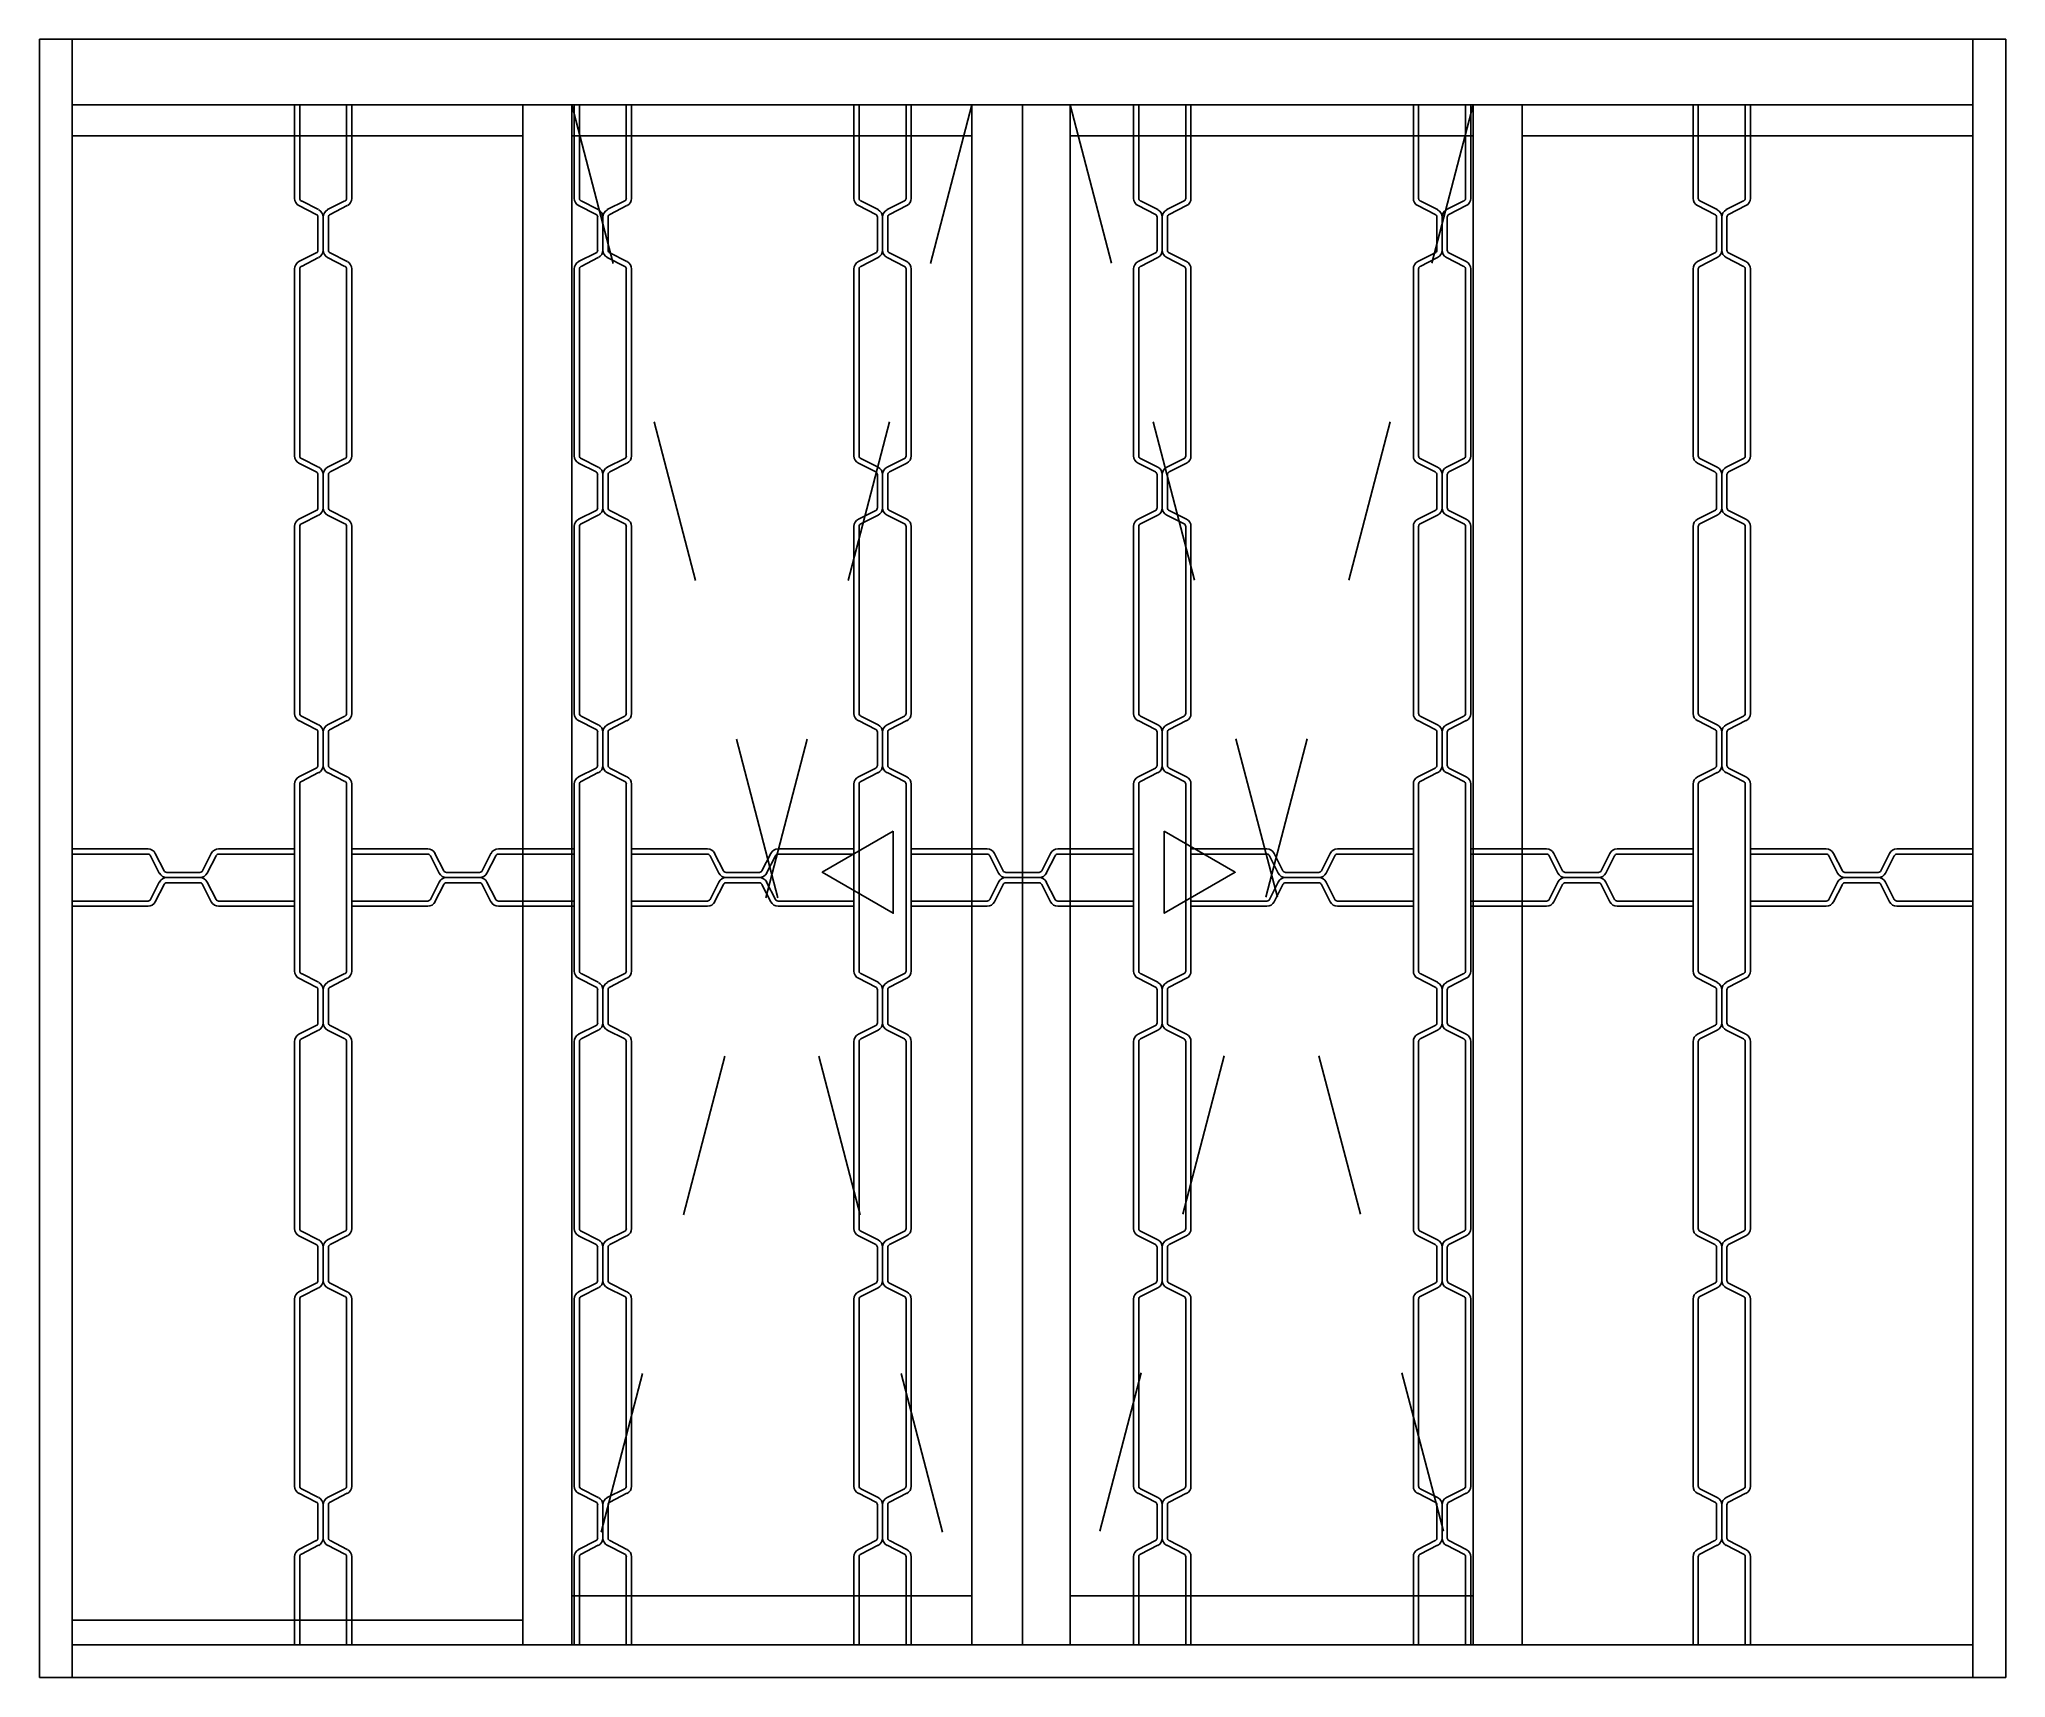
# Model space of a CAD drawing. Header units: millimetres. Extents: x 222.42 to 223.62, y 1281.83 to 1282.83.
import ezdxf

# ---------------------------------------------------------------- set-up
doc = ezdxf.new("R2010")
doc.units = ezdxf.units.MM
doc.header["$LTSCALE"] = 0.5
doc.linetypes.add('HIDDEN2', pattern=[0.1875, 0.125, -0.0625])
doc.layers.add('Gravia_Janelas', color=1, linetype='Continuous')
doc.layers.add('Gravia_Janelas_hidden2', color=1, linetype='HIDDEN2')

msp = doc.modelspace()

# ---------------------------------------------------------------- linework, layer by layer
at = {"layer": 'Gravia_Janelas', "color": 2, "lineweight": 25}
for p, q in [((222.423, 1282.8251), (222.423, 1281.8251)), ((223.623, 1282.8251), (222.423, 1282.8251)), ((223.623, 1281.8251), (223.623, 1282.8251)), ((222.423, 1281.8251), (223.623, 1281.8251))]:
    msp.add_line(p, q, dxfattribs=at)
at = {"layer": 'Gravia_Janelas', "lineweight": 25}
for p, q in [((222.443, 1282.8251), (222.443, 1281.8251)), ((223.603, 1281.8251), (223.603, 1282.8251)), ((222.581, 1282.7851), (222.577, 1282.7851)), ((222.866, 1282.7851), (222.862, 1282.7851)), ((223.162, 1282.7851), (223.158, 1282.7851)), ((223.467, 1282.7851), (223.458, 1282.7851)), ((222.443, 1282.6291), (222.443, 1282.6251)), ((223.603, 1282.6251), (223.603, 1282.6291)), ((222.443, 1282.4721), (222.443, 1282.4681)), ((223.603, 1282.4681), (223.603, 1282.4721)), ((222.443, 1282.3151), (222.443, 1282.3111)), ((223.603, 1282.3111), (223.603, 1282.3151)), ((222.443, 1282.1581), (222.443, 1282.1541)), ((223.603, 1282.1541), (223.603, 1282.1581)), ((222.443, 1282.0011), (222.443, 1281.9971)), ((223.603, 1281.9971), (223.603, 1282.0011)), ((222.577, 1281.8451), (222.581, 1281.8451)), ((222.73, 1281.8451), (222.734, 1281.8451)), ((222.862, 1281.8451), (222.866, 1281.8451)), ((223.0194, 1281.8451), (223.0234, 1281.8451)), ((223.158, 1281.8451), (223.162, 1281.8451)), ((223.3093, 1281.8451), (223.3133, 1281.8451)), ((223.458, 1281.8451), (223.467, 1281.8451))]:
    msp.add_line(p, q, dxfattribs=at)
at = {"layer": 'Gravia_Janelas'}
for p, q in [((223.603, 1282.7851), (222.443, 1282.7851)), ((223.603, 1282.7851), (222.443, 1282.7851)), ((222.5787, 1282.7851), (222.5819, 1282.7851)), ((222.5787, 1282.728), (222.5787, 1282.7851)), ((222.5819, 1282.7851), (222.5819, 1282.728)), ((222.6105, 1282.728), (222.6105, 1282.7851)), ((222.6105, 1282.7851), (222.6137, 1282.7851)), ((222.6137, 1282.7851), (222.6137, 1282.728)), ((222.718, 1282.7851), (222.718, 1281.8451)), ((222.748, 1282.7851), (222.748, 1281.8451)), ((222.7494, 1282.7851), (222.7526, 1282.7851)), ((222.7494, 1282.728), (222.7494, 1282.7851)), ((222.7526, 1282.7851), (222.7526, 1282.728)), ((222.7812, 1282.728), (222.7812, 1282.7851)), ((222.7812, 1282.7851), (222.7844, 1282.7851)), ((222.7844, 1282.7851), (222.7844, 1282.728)), ((222.9201, 1282.7851), (222.9233, 1282.7851)), ((222.9201, 1282.728), (222.9201, 1282.7851)), ((222.9233, 1282.7851), (222.9233, 1282.728)), ((222.9519, 1282.728), (222.9519, 1282.7851)), ((222.9519, 1282.7851), (222.9551, 1282.7851)), ((222.9551, 1282.7851), (222.9551, 1282.728)), ((222.992, 1282.7851), (222.992, 1281.8451)), ((223.023, 1282.7851), (223.023, 1281.8451)), ((223.052, 1282.7851), (223.052, 1281.8451)), ((223.0908, 1282.7851), (223.094, 1282.7851)), ((223.0908, 1282.728), (223.0908, 1282.7851)), ((223.094, 1282.7851), (223.094, 1282.728)), ((223.1226, 1282.728), (223.1226, 1282.7851)), ((223.1226, 1282.7851), (223.1258, 1282.7851)), ((223.1258, 1282.7851), (223.1258, 1282.728)), ((223.2615, 1282.7851), (223.2647, 1282.7851)), ((223.2615, 1282.728), (223.2615, 1282.7851)), ((223.2647, 1282.7851), (223.2647, 1282.728)), ((223.2933, 1282.728), (223.2933, 1282.7851)), ((223.2933, 1282.7851), (223.2965, 1282.7851)), ((223.2965, 1282.7851), (223.2965, 1282.728)), ((223.298, 1282.7851), (223.298, 1281.8451)), ((223.328, 1282.7851), (223.328, 1281.8451)), ((223.4322, 1282.7851), (223.4354, 1282.7851)), ((223.4322, 1282.728), (223.4322, 1282.7851)), ((223.4354, 1282.7851), (223.4354, 1282.728)), ((223.464, 1282.728), (223.464, 1282.7851)), ((223.464, 1282.7851), (223.4672, 1282.7851)), ((223.4672, 1282.7851), (223.4672, 1282.728)), ((222.718, 1282.7662), (222.443, 1282.7662)), ((222.718, 1282.7662), (222.443, 1282.7662)), ((222.992, 1282.7662), (222.748, 1282.7662)), ((223.298, 1282.7662), (223.052, 1282.7662)), ((223.603, 1282.7662), (223.328, 1282.7662)), ((222.592, 1282.7182), (222.5814, 1282.7236)), ((222.5829, 1282.7264), (222.5934, 1282.7211)), ((222.593, 1282.6963), (222.593, 1282.7166)), ((222.5962, 1282.6963), (222.5962, 1282.7166)), ((222.5962, 1282.7166), (222.5962, 1282.6963)), ((222.5989, 1282.7211), (222.6095, 1282.7264)), ((222.5994, 1282.7166), (222.5994, 1282.6963)), ((222.6109, 1282.7236), (222.6004, 1282.7182)), ((222.7627, 1282.7182), (222.7521, 1282.7236)), ((222.7536, 1282.7264), (222.7641, 1282.7211)), ((222.7637, 1282.6963), (222.7637, 1282.7166)), ((222.7669, 1282.6963), (222.7669, 1282.7166)), ((222.7669, 1282.7166), (222.7669, 1282.6963)), ((222.7696, 1282.7211), (222.7802, 1282.7264)), ((222.7701, 1282.7166), (222.7701, 1282.6963)), ((222.7816, 1282.7236), (222.7711, 1282.7182)), ((222.9334, 1282.7182), (222.9228, 1282.7236)), ((222.9243, 1282.7264), (222.9348, 1282.7211)), ((222.9344, 1282.6963), (222.9344, 1282.7166)), ((222.9376, 1282.6963), (222.9376, 1282.7166)), ((222.9376, 1282.7166), (222.9376, 1282.6963)), ((222.9403, 1282.7211), (222.9509, 1282.7264)), ((222.9408, 1282.7166), (222.9408, 1282.6963)), ((222.9523, 1282.7236), (222.9418, 1282.7182)), ((223.1041, 1282.7182), (223.0935, 1282.7236)), ((223.095, 1282.7264), (223.1055, 1282.7211)), ((223.1051, 1282.6963), (223.1051, 1282.7166)), ((223.1083, 1282.6963), (223.1083, 1282.7166)), ((223.1083, 1282.7166), (223.1083, 1282.6963)), ((223.111, 1282.7211), (223.1216, 1282.7264)), ((223.1115, 1282.7166), (223.1115, 1282.6963)), ((223.123, 1282.7236), (223.1125, 1282.7182)), ((223.2748, 1282.7182), (223.2642, 1282.7236)), ((223.2657, 1282.7264), (223.2762, 1282.7211)), ((223.2758, 1282.6963), (223.2758, 1282.7166)), ((223.279, 1282.6963), (223.279, 1282.7166)), ((223.279, 1282.7166), (223.279, 1282.6963)), ((223.2817, 1282.7211), (223.2923, 1282.7264)), ((223.2822, 1282.7166), (223.2822, 1282.6963)), ((223.2937, 1282.7236), (223.2832, 1282.7182)), ((223.4455, 1282.7182), (223.4349, 1282.7236)), ((223.4364, 1282.7264), (223.4469, 1282.7211)), ((223.4465, 1282.6963), (223.4465, 1282.7166)), ((223.4497, 1282.6963), (223.4497, 1282.7166)), ((223.4497, 1282.7166), (223.4497, 1282.6963)), ((223.4524, 1282.7211), (223.463, 1282.7264)), ((223.4529, 1282.7166), (223.4529, 1282.6963)), ((223.4644, 1282.7236), (223.4539, 1282.7182)), ((222.5814, 1282.6894), (222.592, 1282.6947)), ((222.6004, 1282.6947), (222.6109, 1282.6894)), ((222.7521, 1282.6894), (222.7627, 1282.6947)), ((222.7711, 1282.6947), (222.7816, 1282.6894)), ((222.9228, 1282.6894), (222.9334, 1282.6947)), ((222.9418, 1282.6947), (222.9523, 1282.6894)), ((223.0935, 1282.6894), (223.1041, 1282.6947)), ((223.1125, 1282.6947), (223.123, 1282.6894)), ((223.2642, 1282.6894), (223.2748, 1282.6947)), ((223.2832, 1282.6947), (223.2937, 1282.6894)), ((223.4349, 1282.6894), (223.4455, 1282.6947)), ((223.4539, 1282.6947), (223.4644, 1282.6894)), ((222.5787, 1282.5708), (222.5787, 1282.6849)), ((222.5819, 1282.6849), (222.5819, 1282.5708)), ((222.5934, 1282.6919), (222.5829, 1282.6865)), ((222.6095, 1282.6865), (222.5989, 1282.6919)), ((222.6105, 1282.5708), (222.6105, 1282.6849)), ((222.6137, 1282.6849), (222.6137, 1282.5708)), ((222.7494, 1282.5708), (222.7494, 1282.6849)), ((222.7526, 1282.6849), (222.7526, 1282.5708)), ((222.7641, 1282.6919), (222.7536, 1282.6865)), ((222.7802, 1282.6865), (222.7696, 1282.6919)), ((222.7812, 1282.5708), (222.7812, 1282.6849)), ((222.7844, 1282.6849), (222.7844, 1282.5708)), ((222.9201, 1282.5708), (222.9201, 1282.6849)), ((222.9233, 1282.6849), (222.9233, 1282.5708)), ((222.9348, 1282.6919), (222.9243, 1282.6865)), ((222.9509, 1282.6865), (222.9403, 1282.6919)), ((222.9519, 1282.5708), (222.9519, 1282.6849)), ((222.9551, 1282.6849), (222.9551, 1282.5708)), ((223.0908, 1282.5708), (223.0908, 1282.6849)), ((223.094, 1282.6849), (223.094, 1282.5708)), ((223.1055, 1282.6919), (223.095, 1282.6865)), ((223.1216, 1282.6865), (223.111, 1282.6919)), ((223.1226, 1282.5708), (223.1226, 1282.6849)), ((223.1258, 1282.6849), (223.1258, 1282.5708)), ((223.2615, 1282.5708), (223.2615, 1282.6849)), ((223.2647, 1282.6849), (223.2647, 1282.5708)), ((223.2762, 1282.6919), (223.2657, 1282.6865)), ((223.2923, 1282.6865), (223.2817, 1282.6919)), ((223.2933, 1282.5708), (223.2933, 1282.6849)), ((223.2965, 1282.6849), (223.2965, 1282.5708)), ((223.4322, 1282.5708), (223.4322, 1282.6849)), ((223.4354, 1282.6849), (223.4354, 1282.5708)), ((223.4469, 1282.6919), (223.4364, 1282.6865)), ((223.463, 1282.6865), (223.4524, 1282.6919)), ((223.464, 1282.5708), (223.464, 1282.6849)), ((223.4672, 1282.6849), (223.4672, 1282.5708)), ((222.592, 1282.561), (222.5814, 1282.5664)), ((222.5829, 1282.5692), (222.5934, 1282.5639)), ((222.5989, 1282.5639), (222.6095, 1282.5692)), ((222.6109, 1282.5664), (222.6004, 1282.561)), ((222.7627, 1282.561), (222.7521, 1282.5664)), ((222.7536, 1282.5692), (222.7641, 1282.5639)), ((222.7696, 1282.5639), (222.7802, 1282.5692)), ((222.7816, 1282.5664), (222.7711, 1282.561)), ((222.9334, 1282.561), (222.9228, 1282.5664)), ((222.9243, 1282.5692), (222.9348, 1282.5639)), ((222.9403, 1282.5639), (222.9509, 1282.5692)), ((222.9523, 1282.5664), (222.9418, 1282.561)), ((223.1041, 1282.561), (223.0935, 1282.5664)), ((223.095, 1282.5692), (223.1055, 1282.5639)), ((223.111, 1282.5639), (223.1216, 1282.5692)), ((223.123, 1282.5664), (223.1125, 1282.561)), ((223.2748, 1282.561), (223.2642, 1282.5664)), ((223.2657, 1282.5692), (223.2762, 1282.5639)), ((223.2817, 1282.5639), (223.2923, 1282.5692)), ((223.2937, 1282.5664), (223.2832, 1282.561)), ((223.4455, 1282.561), (223.4349, 1282.5664)), ((223.4364, 1282.5692), (223.4469, 1282.5639)), ((223.4524, 1282.5639), (223.463, 1282.5692)), ((223.4644, 1282.5664), (223.4539, 1282.561)), ((222.593, 1282.5391), (222.593, 1282.5594)), ((222.5962, 1282.5391), (222.5962, 1282.5594)), ((222.5962, 1282.5594), (222.5962, 1282.5391)), ((222.5994, 1282.5594), (222.5994, 1282.5391)), ((222.7637, 1282.5391), (222.7637, 1282.5594)), ((222.7669, 1282.5391), (222.7669, 1282.5594)), ((222.7669, 1282.5594), (222.7669, 1282.5391)), ((222.7701, 1282.5594), (222.7701, 1282.5391)), ((222.9344, 1282.5391), (222.9344, 1282.5594)), ((222.9376, 1282.5391), (222.9376, 1282.5594)), ((222.9376, 1282.5594), (222.9376, 1282.5391)), ((222.9408, 1282.5594), (222.9408, 1282.5391)), ((223.1051, 1282.5391), (223.1051, 1282.5594)), ((223.1083, 1282.5391), (223.1083, 1282.5594)), ((223.1083, 1282.5594), (223.1083, 1282.5391)), ((223.1115, 1282.5594), (223.1115, 1282.5391)), ((223.2758, 1282.5391), (223.2758, 1282.5594)), ((223.279, 1282.5391), (223.279, 1282.5594)), ((223.279, 1282.5594), (223.279, 1282.5391)), ((223.2822, 1282.5594), (223.2822, 1282.5391)), ((223.4465, 1282.5391), (223.4465, 1282.5594)), ((223.4497, 1282.5391), (223.4497, 1282.5594)), ((223.4497, 1282.5594), (223.4497, 1282.5391)), ((223.4529, 1282.5594), (223.4529, 1282.5391)), ((222.5814, 1282.5322), (222.592, 1282.5375)), ((222.6004, 1282.5375), (222.6109, 1282.5322)), ((222.7521, 1282.5322), (222.7627, 1282.5375)), ((222.7711, 1282.5375), (222.7816, 1282.5322)), ((222.9228, 1282.5322), (222.9334, 1282.5375)), ((222.9418, 1282.5375), (222.9523, 1282.5322)), ((223.0935, 1282.5322), (223.1041, 1282.5375)), ((223.1125, 1282.5375), (223.123, 1282.5322)), ((223.2642, 1282.5322), (223.2748, 1282.5375)), ((223.2832, 1282.5375), (223.2937, 1282.5322)), ((223.4349, 1282.5322), (223.4455, 1282.5375)), ((223.4539, 1282.5375), (223.4644, 1282.5322)), ((222.5787, 1282.4136), (222.5787, 1282.5277)), ((222.5819, 1282.5277), (222.5819, 1282.4136)), ((222.5934, 1282.5347), (222.5829, 1282.5293)), ((222.6095, 1282.5293), (222.5989, 1282.5347)), ((222.6105, 1282.4136), (222.6105, 1282.5277)), ((222.6137, 1282.5277), (222.6137, 1282.4136)), ((222.7494, 1282.4136), (222.7494, 1282.5277)), ((222.7526, 1282.5277), (222.7526, 1282.4136)), ((222.7641, 1282.5347), (222.7536, 1282.5293)), ((222.7802, 1282.5293), (222.7696, 1282.5347)), ((222.7812, 1282.4136), (222.7812, 1282.5277)), ((222.7844, 1282.5277), (222.7844, 1282.4136)), ((222.9201, 1282.4136), (222.9201, 1282.5277)), ((222.9233, 1282.5277), (222.9233, 1282.4136)), ((222.9348, 1282.5347), (222.9243, 1282.5293)), ((222.9509, 1282.5293), (222.9403, 1282.5347)), ((222.9519, 1282.4136), (222.9519, 1282.5277)), ((222.9551, 1282.5277), (222.9551, 1282.4136)), ((223.0908, 1282.4136), (223.0908, 1282.5277)), ((223.094, 1282.5277), (223.094, 1282.4136)), ((223.1055, 1282.5347), (223.095, 1282.5293)), ((223.1216, 1282.5293), (223.111, 1282.5347)), ((223.1226, 1282.4136), (223.1226, 1282.5277)), ((223.1258, 1282.5277), (223.1258, 1282.4136)), ((223.2615, 1282.4136), (223.2615, 1282.5277)), ((223.2647, 1282.5277), (223.2647, 1282.4136)), ((223.2762, 1282.5347), (223.2657, 1282.5293)), ((223.2923, 1282.5293), (223.2817, 1282.5347)), ((223.2933, 1282.4136), (223.2933, 1282.5277)), ((223.2965, 1282.5277), (223.2965, 1282.4136)), ((223.4322, 1282.4136), (223.4322, 1282.5277)), ((223.4354, 1282.5277), (223.4354, 1282.4136)), ((223.4469, 1282.5347), (223.4364, 1282.5293)), ((223.463, 1282.5293), (223.4524, 1282.5347)), ((223.464, 1282.4136), (223.464, 1282.5277)), ((223.4672, 1282.5277), (223.4672, 1282.4136)), ((222.592, 1282.4038), (222.5814, 1282.4092)), ((222.5829, 1282.412), (222.5934, 1282.4067)), ((222.5989, 1282.4067), (222.6095, 1282.412)), ((222.6109, 1282.4092), (222.6004, 1282.4038)), ((222.7627, 1282.4038), (222.7521, 1282.4092)), ((222.7536, 1282.412), (222.7641, 1282.4067)), ((222.7696, 1282.4067), (222.7802, 1282.412)), ((222.7816, 1282.4092), (222.7711, 1282.4038)), ((222.9334, 1282.4038), (222.9228, 1282.4092)), ((222.9243, 1282.412), (222.9348, 1282.4067)), ((222.9403, 1282.4067), (222.9509, 1282.412)), ((222.9523, 1282.4092), (222.9418, 1282.4038)), ((223.1041, 1282.4038), (223.0935, 1282.4092)), ((223.095, 1282.412), (223.1055, 1282.4067)), ((223.111, 1282.4067), (223.1216, 1282.412)), ((223.123, 1282.4092), (223.1125, 1282.4038)), ((223.2748, 1282.4038), (223.2642, 1282.4092)), ((223.2657, 1282.412), (223.2762, 1282.4067)), ((223.2817, 1282.4067), (223.2923, 1282.412)), ((223.2937, 1282.4092), (223.2832, 1282.4038)), ((223.4455, 1282.4038), (223.4349, 1282.4092)), ((223.4364, 1282.412), (223.4469, 1282.4067)), ((223.4524, 1282.4067), (223.463, 1282.412)), ((223.4644, 1282.4092), (223.4539, 1282.4038)), ((222.593, 1282.3819), (222.593, 1282.4022)), ((222.5962, 1282.3819), (222.5962, 1282.4022)), ((222.5962, 1282.4022), (222.5962, 1282.3819)), ((222.5994, 1282.4022), (222.5994, 1282.3819)), ((222.7637, 1282.3819), (222.7637, 1282.4022)), ((222.7669, 1282.3819), (222.7669, 1282.4022)), ((222.7669, 1282.4022), (222.7669, 1282.3819)), ((222.7701, 1282.4022), (222.7701, 1282.3819)), ((222.9344, 1282.3819), (222.9344, 1282.4022)), ((222.9376, 1282.3819), (222.9376, 1282.4022)), ((222.9376, 1282.4022), (222.9376, 1282.3819)), ((222.9408, 1282.4022), (222.9408, 1282.3819)), ((223.1051, 1282.3819), (223.1051, 1282.4022)), ((223.1083, 1282.3819), (223.1083, 1282.4022)), ((223.1083, 1282.4022), (223.1083, 1282.3819)), ((223.1115, 1282.4022), (223.1115, 1282.3819)), ((223.2758, 1282.3819), (223.2758, 1282.4022)), ((223.279, 1282.3819), (223.279, 1282.4022)), ((223.279, 1282.4022), (223.279, 1282.3819)), ((223.2822, 1282.4022), (223.2822, 1282.3819)), ((223.4465, 1282.3819), (223.4465, 1282.4022)), ((223.4497, 1282.3819), (223.4497, 1282.4022)), ((223.4497, 1282.4022), (223.4497, 1282.3819)), ((223.4529, 1282.4022), (223.4529, 1282.3819)), ((222.5814, 1282.375), (222.592, 1282.3803)), ((222.6004, 1282.3803), (222.6109, 1282.375)), ((222.7521, 1282.375), (222.7627, 1282.3803)), ((222.7711, 1282.3803), (222.7816, 1282.375)), ((222.9228, 1282.375), (222.9334, 1282.3803)), ((222.9418, 1282.3803), (222.9523, 1282.375)), ((223.0935, 1282.375), (223.1041, 1282.3803)), ((223.1125, 1282.3803), (223.123, 1282.375)), ((223.2642, 1282.375), (223.2748, 1282.3803)), ((223.2832, 1282.3803), (223.2937, 1282.375)), ((223.4349, 1282.375), (223.4455, 1282.3803)), ((223.4539, 1282.3803), (223.4644, 1282.375)), ((222.5787, 1282.2564), (222.5787, 1282.3705)), ((222.5819, 1282.3705), (222.5819, 1282.2564)), ((222.5934, 1282.3775), (222.5829, 1282.3721)), ((222.6095, 1282.3721), (222.5989, 1282.3775)), ((222.6105, 1282.2564), (222.6105, 1282.3705)), ((222.6137, 1282.3705), (222.6137, 1282.2564)), ((222.7494, 1282.2564), (222.7494, 1282.3705)), ((222.7526, 1282.3705), (222.7526, 1282.2564)), ((222.7641, 1282.3775), (222.7536, 1282.3721)), ((222.7802, 1282.3721), (222.7696, 1282.3775)), ((222.7812, 1282.2564), (222.7812, 1282.3705)), ((222.7844, 1282.3705), (222.7844, 1282.2564)), ((222.9201, 1282.2564), (222.9201, 1282.3705)), ((222.9233, 1282.3705), (222.9233, 1282.2564)), ((222.9348, 1282.3775), (222.9243, 1282.3721)), ((222.9509, 1282.3721), (222.9403, 1282.3775)), ((222.9519, 1282.2564), (222.9519, 1282.3705)), ((222.9551, 1282.3705), (222.9551, 1282.2564)), ((223.0908, 1282.2564), (223.0908, 1282.3705)), ((223.094, 1282.3705), (223.094, 1282.2564)), ((223.1055, 1282.3775), (223.095, 1282.3721)), ((223.1216, 1282.3721), (223.111, 1282.3775)), ((223.1226, 1282.2564), (223.1226, 1282.3705)), ((223.1258, 1282.3705), (223.1258, 1282.2564)), ((223.2615, 1282.2564), (223.2615, 1282.3705)), ((223.2647, 1282.3705), (223.2647, 1282.2564)), ((223.2762, 1282.3775), (223.2657, 1282.3721)), ((223.2923, 1282.3721), (223.2817, 1282.3775)), ((223.2933, 1282.2564), (223.2933, 1282.3705)), ((223.2965, 1282.3705), (223.2965, 1282.2564)), ((223.4322, 1282.2564), (223.4322, 1282.3705)), ((223.4354, 1282.3705), (223.4354, 1282.2564)), ((223.4469, 1282.3775), (223.4364, 1282.3721)), ((223.463, 1282.3721), (223.4524, 1282.3775)), ((223.464, 1282.2564), (223.464, 1282.3705)), ((223.4672, 1282.3705), (223.4672, 1282.2564)), ((222.443, 1282.3309), (222.4893, 1282.3309)), ((222.443, 1282.3277), (222.443, 1282.3309)), ((222.4893, 1282.3277), (222.443, 1282.3277)), ((222.4962, 1282.3161), (222.4909, 1282.3267)), ((222.4937, 1282.3281), (222.4991, 1282.3175)), ((222.5226, 1282.3175), (222.5279, 1282.3281)), ((222.5308, 1282.3267), (222.5254, 1282.3161)), ((222.5324, 1282.3309), (222.5787, 1282.3309)), ((222.5787, 1282.3277), (222.5324, 1282.3277)), ((222.5787, 1282.3309), (222.5787, 1282.3277)), ((222.6137, 1282.3309), (222.66, 1282.3309)), ((222.6137, 1282.3277), (222.6137, 1282.3309)), ((222.66, 1282.3277), (222.6137, 1282.3277)), ((222.6669, 1282.3161), (222.6616, 1282.3267)), ((222.6644, 1282.3281), (222.6698, 1282.3175)), ((222.6933, 1282.3175), (222.6986, 1282.3281)), ((222.7015, 1282.3267), (222.6961, 1282.3161)), ((222.7031, 1282.3309), (222.7494, 1282.3309)), ((222.7494, 1282.3277), (222.7031, 1282.3277)), ((222.7494, 1282.3309), (222.7494, 1282.3277)), ((222.7844, 1282.3309), (222.8307, 1282.3309)), ((222.7844, 1282.3277), (222.7844, 1282.3309)), ((222.8307, 1282.3277), (222.7844, 1282.3277)), ((222.8376, 1282.3161), (222.8323, 1282.3267)), ((222.8351, 1282.3281), (222.8405, 1282.3175)), ((222.864, 1282.3175), (222.8693, 1282.3281)), ((222.8722, 1282.3267), (222.8668, 1282.3161)), ((222.8738, 1282.3309), (222.9201, 1282.3309)), ((222.9201, 1282.3277), (222.8738, 1282.3277)), ((222.9201, 1282.3309), (222.9201, 1282.3277)), ((222.9551, 1282.3309), (223.0014, 1282.3309)), ((222.9551, 1282.3277), (222.9551, 1282.3309)), ((223.0014, 1282.3277), (222.9551, 1282.3277)), ((223.0083, 1282.3161), (223.003, 1282.3267)), ((223.0058, 1282.3281), (223.0112, 1282.3175)), ((223.0347, 1282.3175), (223.04, 1282.3281)), ((223.0429, 1282.3267), (223.0375, 1282.3161)), ((223.0445, 1282.3309), (223.0908, 1282.3309)), ((223.0908, 1282.3277), (223.0445, 1282.3277)), ((223.0908, 1282.3309), (223.0908, 1282.3277)), ((223.1258, 1282.3309), (223.1721, 1282.3309)), ((223.1258, 1282.3277), (223.1258, 1282.3309)), ((223.1721, 1282.3277), (223.1258, 1282.3277)), ((223.179, 1282.3161), (223.1737, 1282.3267)), ((223.1765, 1282.3281), (223.1819, 1282.3175)), ((223.2054, 1282.3175), (223.2107, 1282.3281)), ((223.2136, 1282.3267), (223.2082, 1282.3161)), ((223.2152, 1282.3309), (223.2615, 1282.3309)), ((223.2615, 1282.3277), (223.2152, 1282.3277)), ((223.2615, 1282.3309), (223.2615, 1282.3277)), ((223.2965, 1282.3309), (223.3428, 1282.3309)), ((223.2965, 1282.3277), (223.2965, 1282.3309)), ((223.3428, 1282.3277), (223.2965, 1282.3277)), ((223.3497, 1282.3161), (223.3444, 1282.3267)), ((223.3472, 1282.3281), (223.3526, 1282.3175)), ((223.3761, 1282.3175), (223.3814, 1282.3281)), ((223.3843, 1282.3267), (223.3789, 1282.3161)), ((223.3859, 1282.3309), (223.4322, 1282.3309)), ((223.4322, 1282.3277), (223.3859, 1282.3277)), ((223.4322, 1282.3309), (223.4322, 1282.3277)), ((223.4672, 1282.3309), (223.5135, 1282.3309)), ((223.4672, 1282.3277), (223.4672, 1282.3309)), ((223.5135, 1282.3277), (223.4672, 1282.3277)), ((223.5204, 1282.3161), (223.5151, 1282.3267)), ((223.5179, 1282.3281), (223.5233, 1282.3175)), ((223.5468, 1282.3175), (223.5521, 1282.3281)), ((223.555, 1282.3267), (223.5496, 1282.3161)), ((223.5566, 1282.3309), (223.6029, 1282.3309)), ((223.6029, 1282.3277), (223.5566, 1282.3277)), ((223.6029, 1282.3309), (223.6029, 1282.3277)), ((222.4909, 1282.3), (222.4962, 1282.3106)), ((222.4991, 1282.3092), (222.4937, 1282.2986)), ((222.5007, 1282.3166), (222.521, 1282.3166)), ((222.5007, 1282.3134), (222.521, 1282.3134)), ((222.521, 1282.3134), (222.5007, 1282.3134)), ((222.521, 1282.3102), (222.5007, 1282.3102)), ((222.5279, 1282.2986), (222.5226, 1282.3092)), ((222.5254, 1282.3106), (222.5308, 1282.3)), ((222.6616, 1282.3), (222.6669, 1282.3106)), ((222.6698, 1282.3092), (222.6644, 1282.2986)), ((222.6714, 1282.3166), (222.6917, 1282.3166)), ((222.6714, 1282.3134), (222.6917, 1282.3134)), ((222.6917, 1282.3134), (222.6714, 1282.3134)), ((222.6917, 1282.3102), (222.6714, 1282.3102)), ((222.6986, 1282.2986), (222.6933, 1282.3092)), ((222.6961, 1282.3106), (222.7015, 1282.3)), ((222.8323, 1282.3), (222.8376, 1282.3106)), ((222.8405, 1282.3092), (222.8351, 1282.2986)), ((222.8421, 1282.3166), (222.8624, 1282.3166)), ((222.8421, 1282.3134), (222.8624, 1282.3134)), ((222.8624, 1282.3134), (222.8421, 1282.3134)), ((222.8624, 1282.3102), (222.8421, 1282.3102)), ((222.8693, 1282.2986), (222.864, 1282.3092)), ((222.8668, 1282.3106), (222.8722, 1282.3)), ((223.003, 1282.3), (223.0083, 1282.3106)), ((223.0112, 1282.3092), (223.0058, 1282.2986)), ((223.0128, 1282.3166), (223.0331, 1282.3166)), ((223.0128, 1282.3134), (223.0331, 1282.3134)), ((223.0331, 1282.3134), (223.0128, 1282.3134)), ((223.0331, 1282.3102), (223.0128, 1282.3102)), ((223.04, 1282.2986), (223.0347, 1282.3092)), ((223.0375, 1282.3106), (223.0429, 1282.3)), ((223.1737, 1282.3), (223.179, 1282.3106)), ((223.1819, 1282.3092), (223.1765, 1282.2986)), ((223.1835, 1282.3166), (223.2038, 1282.3166)), ((223.1835, 1282.3134), (223.2038, 1282.3134)), ((223.2038, 1282.3134), (223.1835, 1282.3134)), ((223.2038, 1282.3102), (223.1835, 1282.3102)), ((223.2107, 1282.2986), (223.2054, 1282.3092)), ((223.2082, 1282.3106), (223.2136, 1282.3)), ((223.3444, 1282.3), (223.3497, 1282.3106)), ((223.3526, 1282.3092), (223.3472, 1282.2986)), ((223.3542, 1282.3166), (223.3745, 1282.3166)), ((223.3542, 1282.3134), (223.3745, 1282.3134)), ((223.3745, 1282.3134), (223.3542, 1282.3134)), ((223.3745, 1282.3102), (223.3542, 1282.3102)), ((223.3814, 1282.2986), (223.3761, 1282.3092)), ((223.3789, 1282.3106), (223.3843, 1282.3)), ((223.5151, 1282.3), (223.5204, 1282.3106)), ((223.5233, 1282.3092), (223.5179, 1282.2986)), ((223.5249, 1282.3166), (223.5452, 1282.3166)), ((223.5249, 1282.3134), (223.5452, 1282.3134)), ((223.5452, 1282.3134), (223.5249, 1282.3134)), ((223.5452, 1282.3102), (223.5249, 1282.3102)), ((223.5521, 1282.2986), (223.5468, 1282.3092)), ((223.5496, 1282.3106), (223.555, 1282.3)), ((222.443, 1282.2959), (222.443, 1282.2991)), ((222.443, 1282.2991), (222.4893, 1282.2991)), ((222.5324, 1282.2991), (222.5787, 1282.2991)), ((222.5787, 1282.2991), (222.5787, 1282.2959)), ((222.6137, 1282.2959), (222.6137, 1282.2991)), ((222.6137, 1282.2991), (222.66, 1282.2991)), ((222.7031, 1282.2991), (222.7494, 1282.2991)), ((222.7494, 1282.2991), (222.7494, 1282.2959)), ((222.7844, 1282.2959), (222.7844, 1282.2991)), ((222.7844, 1282.2991), (222.8307, 1282.2991)), ((222.8738, 1282.2991), (222.9201, 1282.2991)), ((222.9201, 1282.2991), (222.9201, 1282.2959)), ((222.9551, 1282.2959), (222.9551, 1282.2991)), ((222.9551, 1282.2991), (223.0014, 1282.2991)), ((223.0445, 1282.2991), (223.0908, 1282.2991)), ((223.0908, 1282.2991), (223.0908, 1282.2959)), ((223.1258, 1282.2959), (223.1258, 1282.2991)), ((223.1258, 1282.2991), (223.1721, 1282.2991)), ((223.2152, 1282.2991), (223.2615, 1282.2991)), ((223.2615, 1282.2991), (223.2615, 1282.2959)), ((223.2965, 1282.2959), (223.2965, 1282.2991)), ((223.2965, 1282.2991), (223.3428, 1282.2991)), ((223.3859, 1282.2991), (223.4322, 1282.2991)), ((223.4322, 1282.2991), (223.4322, 1282.2959)), ((223.4672, 1282.2959), (223.4672, 1282.2991)), ((223.4672, 1282.2991), (223.5135, 1282.2991)), ((223.5566, 1282.2991), (223.6029, 1282.2991)), ((223.6029, 1282.2991), (223.6029, 1282.2959)), ((222.4893, 1282.2959), (222.443, 1282.2959)), ((222.5787, 1282.2959), (222.5324, 1282.2959)), ((222.66, 1282.2959), (222.6137, 1282.2959)), ((222.7494, 1282.2959), (222.7031, 1282.2959)), ((222.8307, 1282.2959), (222.7844, 1282.2959)), ((222.9201, 1282.2959), (222.8738, 1282.2959)), ((223.0014, 1282.2959), (222.9551, 1282.2959)), ((223.0908, 1282.2959), (223.0445, 1282.2959)), ((223.1721, 1282.2959), (223.1258, 1282.2959)), ((223.2615, 1282.2959), (223.2152, 1282.2959)), ((223.3428, 1282.2959), (223.2965, 1282.2959)), ((223.4322, 1282.2959), (223.3859, 1282.2959)), ((223.5135, 1282.2959), (223.4672, 1282.2959)), ((223.6029, 1282.2959), (223.5566, 1282.2959)), ((222.592, 1282.2466), (222.5814, 1282.252)), ((222.5829, 1282.2548), (222.5934, 1282.2495)), ((222.5989, 1282.2495), (222.6095, 1282.2548)), ((222.6109, 1282.252), (222.6004, 1282.2466)), ((222.7627, 1282.2466), (222.7521, 1282.252)), ((222.7536, 1282.2548), (222.7641, 1282.2495)), ((222.7696, 1282.2495), (222.7802, 1282.2548)), ((222.7816, 1282.252), (222.7711, 1282.2466)), ((222.9334, 1282.2466), (222.9228, 1282.252)), ((222.9243, 1282.2548), (222.9348, 1282.2495)), ((222.9403, 1282.2495), (222.9509, 1282.2548)), ((222.9523, 1282.252), (222.9418, 1282.2466)), ((223.1041, 1282.2466), (223.0935, 1282.252)), ((223.095, 1282.2548), (223.1055, 1282.2495)), ((223.111, 1282.2495), (223.1216, 1282.2548)), ((223.123, 1282.252), (223.1125, 1282.2466)), ((223.2748, 1282.2466), (223.2642, 1282.252)), ((223.2657, 1282.2548), (223.2762, 1282.2495)), ((223.2817, 1282.2495), (223.2923, 1282.2548)), ((223.2937, 1282.252), (223.2832, 1282.2466)), ((223.4455, 1282.2466), (223.4349, 1282.252)), ((223.4364, 1282.2548), (223.4469, 1282.2495)), ((223.4524, 1282.2495), (223.463, 1282.2548)), ((223.4644, 1282.252), (223.4539, 1282.2466)), ((222.593, 1282.2247), (222.593, 1282.245)), ((222.5962, 1282.2247), (222.5962, 1282.245)), ((222.5962, 1282.245), (222.5962, 1282.2247)), ((222.5994, 1282.245), (222.5994, 1282.2247)), ((222.7637, 1282.2247), (222.7637, 1282.245)), ((222.7669, 1282.2247), (222.7669, 1282.245)), ((222.7669, 1282.245), (222.7669, 1282.2247)), ((222.7701, 1282.245), (222.7701, 1282.2247)), ((222.9344, 1282.2247), (222.9344, 1282.245)), ((222.9376, 1282.2247), (222.9376, 1282.245)), ((222.9376, 1282.245), (222.9376, 1282.2247)), ((222.9408, 1282.245), (222.9408, 1282.2247)), ((223.1051, 1282.2247), (223.1051, 1282.245)), ((223.1083, 1282.2247), (223.1083, 1282.245)), ((223.1083, 1282.245), (223.1083, 1282.2247)), ((223.1115, 1282.245), (223.1115, 1282.2247)), ((223.2758, 1282.2247), (223.2758, 1282.245)), ((223.279, 1282.2247), (223.279, 1282.245)), ((223.279, 1282.245), (223.279, 1282.2247)), ((223.2822, 1282.245), (223.2822, 1282.2247)), ((223.4465, 1282.2247), (223.4465, 1282.245)), ((223.4497, 1282.2247), (223.4497, 1282.245)), ((223.4497, 1282.245), (223.4497, 1282.2247)), ((223.4529, 1282.245), (223.4529, 1282.2247)), ((222.5787, 1282.0992), (222.5787, 1282.2133)), ((222.5814, 1282.2178), (222.592, 1282.2231)), ((222.5819, 1282.2133), (222.5819, 1282.0992)), ((222.5934, 1282.2203), (222.5829, 1282.2149)), ((222.6095, 1282.2149), (222.5989, 1282.2203)), ((222.6004, 1282.2231), (222.6109, 1282.2178)), ((222.6105, 1282.0992), (222.6105, 1282.2133)), ((222.6137, 1282.2133), (222.6137, 1282.0992)), ((222.7494, 1282.0992), (222.7494, 1282.2133)), ((222.7521, 1282.2178), (222.7627, 1282.2231)), ((222.7526, 1282.2133), (222.7526, 1282.0992)), ((222.7641, 1282.2203), (222.7536, 1282.2149)), ((222.7802, 1282.2149), (222.7696, 1282.2203)), ((222.7711, 1282.2231), (222.7816, 1282.2178)), ((222.7812, 1282.0992), (222.7812, 1282.2133)), ((222.7844, 1282.2133), (222.7844, 1282.0992)), ((222.9201, 1282.0992), (222.9201, 1282.2133)), ((222.9228, 1282.2178), (222.9334, 1282.2231)), ((222.9233, 1282.2133), (222.9233, 1282.0992)), ((222.9348, 1282.2203), (222.9243, 1282.2149)), ((222.9509, 1282.2149), (222.9403, 1282.2203)), ((222.9418, 1282.2231), (222.9523, 1282.2178)), ((222.9519, 1282.0992), (222.9519, 1282.2133)), ((222.9551, 1282.2133), (222.9551, 1282.0992)), ((223.0908, 1282.0992), (223.0908, 1282.2133)), ((223.0935, 1282.2178), (223.1041, 1282.2231)), ((223.094, 1282.2133), (223.094, 1282.0992)), ((223.1055, 1282.2203), (223.095, 1282.2149)), ((223.1216, 1282.2149), (223.111, 1282.2203)), ((223.1125, 1282.2231), (223.123, 1282.2178)), ((223.1226, 1282.0992), (223.1226, 1282.2133)), ((223.1258, 1282.2133), (223.1258, 1282.0992)), ((223.2615, 1282.0992), (223.2615, 1282.2133)), ((223.2642, 1282.2178), (223.2748, 1282.2231)), ((223.2647, 1282.2133), (223.2647, 1282.0992)), ((223.2762, 1282.2203), (223.2657, 1282.2149)), ((223.2923, 1282.2149), (223.2817, 1282.2203)), ((223.2832, 1282.2231), (223.2937, 1282.2178)), ((223.2933, 1282.0992), (223.2933, 1282.2133)), ((223.2965, 1282.2133), (223.2965, 1282.0992)), ((223.4322, 1282.0992), (223.4322, 1282.2133)), ((223.4349, 1282.2178), (223.4455, 1282.2231)), ((223.4354, 1282.2133), (223.4354, 1282.0992)), ((223.4469, 1282.2203), (223.4364, 1282.2149)), ((223.463, 1282.2149), (223.4524, 1282.2203)), ((223.4539, 1282.2231), (223.4644, 1282.2178)), ((223.464, 1282.0992), (223.464, 1282.2133)), ((223.4672, 1282.2133), (223.4672, 1282.0992)), ((222.592, 1282.0894), (222.5814, 1282.0948)), ((222.5829, 1282.0976), (222.5934, 1282.0923)), ((222.5989, 1282.0923), (222.6095, 1282.0976)), ((222.6109, 1282.0948), (222.6004, 1282.0894)), ((222.7627, 1282.0894), (222.7521, 1282.0948)), ((222.7536, 1282.0976), (222.7641, 1282.0923)), ((222.7696, 1282.0923), (222.7802, 1282.0976)), ((222.7816, 1282.0948), (222.7711, 1282.0894)), ((222.9334, 1282.0894), (222.9228, 1282.0948)), ((222.9243, 1282.0976), (222.9348, 1282.0923)), ((222.9403, 1282.0923), (222.9509, 1282.0976)), ((222.9523, 1282.0948), (222.9418, 1282.0894)), ((223.1041, 1282.0894), (223.0935, 1282.0948)), ((223.095, 1282.0976), (223.1055, 1282.0923)), ((223.111, 1282.0923), (223.1216, 1282.0976)), ((223.123, 1282.0948), (223.1125, 1282.0894)), ((223.2748, 1282.0894), (223.2642, 1282.0948)), ((223.2657, 1282.0976), (223.2762, 1282.0923)), ((223.2817, 1282.0923), (223.2923, 1282.0976)), ((223.2937, 1282.0948), (223.2832, 1282.0894)), ((223.4455, 1282.0894), (223.4349, 1282.0948)), ((223.4364, 1282.0976), (223.4469, 1282.0923)), ((223.4524, 1282.0923), (223.463, 1282.0976)), ((223.4644, 1282.0948), (223.4539, 1282.0894)), ((222.593, 1282.0675), (222.593, 1282.0878)), ((222.5962, 1282.0675), (222.5962, 1282.0878)), ((222.5962, 1282.0878), (222.5962, 1282.0675)), ((222.5994, 1282.0878), (222.5994, 1282.0675)), ((222.7637, 1282.0675), (222.7637, 1282.0878)), ((222.7669, 1282.0675), (222.7669, 1282.0878)), ((222.7669, 1282.0878), (222.7669, 1282.0675)), ((222.7701, 1282.0878), (222.7701, 1282.0675)), ((222.9344, 1282.0675), (222.9344, 1282.0878)), ((222.9376, 1282.0675), (222.9376, 1282.0878)), ((222.9376, 1282.0878), (222.9376, 1282.0675)), ((222.9408, 1282.0878), (222.9408, 1282.0675)), ((223.1051, 1282.0675), (223.1051, 1282.0878)), ((223.1083, 1282.0675), (223.1083, 1282.0878)), ((223.1083, 1282.0878), (223.1083, 1282.0675)), ((223.1115, 1282.0878), (223.1115, 1282.0675)), ((223.2758, 1282.0675), (223.2758, 1282.0878)), ((223.279, 1282.0675), (223.279, 1282.0878)), ((223.279, 1282.0878), (223.279, 1282.0675)), ((223.2822, 1282.0878), (223.2822, 1282.0675)), ((223.4465, 1282.0675), (223.4465, 1282.0878)), ((223.4497, 1282.0675), (223.4497, 1282.0878)), ((223.4497, 1282.0878), (223.4497, 1282.0675)), ((223.4529, 1282.0878), (223.4529, 1282.0675)), ((222.5787, 1281.942), (222.5787, 1282.0561)), ((222.5814, 1282.0606), (222.592, 1282.0659)), ((222.5819, 1282.0561), (222.5819, 1281.942)), ((222.5934, 1282.0631), (222.5829, 1282.0577)), ((222.6095, 1282.0577), (222.5989, 1282.0631)), ((222.6004, 1282.0659), (222.6109, 1282.0606)), ((222.6105, 1281.942), (222.6105, 1282.0561)), ((222.6137, 1282.0561), (222.6137, 1281.942)), ((222.7494, 1281.942), (222.7494, 1282.0561)), ((222.7521, 1282.0606), (222.7627, 1282.0659)), ((222.7526, 1282.0561), (222.7526, 1281.942)), ((222.7641, 1282.0631), (222.7536, 1282.0577)), ((222.7802, 1282.0577), (222.7696, 1282.0631)), ((222.7711, 1282.0659), (222.7816, 1282.0606)), ((222.7812, 1281.942), (222.7812, 1282.0561)), ((222.7844, 1282.0561), (222.7844, 1281.942)), ((222.9201, 1281.942), (222.9201, 1282.0561)), ((222.9228, 1282.0606), (222.9334, 1282.0659)), ((222.9233, 1282.0561), (222.9233, 1281.942)), ((222.9348, 1282.0631), (222.9243, 1282.0577)), ((222.9509, 1282.0577), (222.9403, 1282.0631)), ((222.9418, 1282.0659), (222.9523, 1282.0606)), ((222.9519, 1281.942), (222.9519, 1282.0561)), ((222.9551, 1282.0561), (222.9551, 1281.942)), ((223.0908, 1281.942), (223.0908, 1282.0561)), ((223.0935, 1282.0606), (223.1041, 1282.0659)), ((223.094, 1282.0561), (223.094, 1281.942)), ((223.1055, 1282.0631), (223.095, 1282.0577)), ((223.1216, 1282.0577), (223.111, 1282.0631)), ((223.1125, 1282.0659), (223.123, 1282.0606)), ((223.1226, 1281.942), (223.1226, 1282.0561)), ((223.1258, 1282.0561), (223.1258, 1281.942)), ((223.2615, 1281.942), (223.2615, 1282.0561)), ((223.2642, 1282.0606), (223.2748, 1282.0659)), ((223.2647, 1282.0561), (223.2647, 1281.942)), ((223.2762, 1282.0631), (223.2657, 1282.0577)), ((223.2923, 1282.0577), (223.2817, 1282.0631)), ((223.2832, 1282.0659), (223.2937, 1282.0606)), ((223.2933, 1281.942), (223.2933, 1282.0561)), ((223.2965, 1282.0561), (223.2965, 1281.942)), ((223.4322, 1281.942), (223.4322, 1282.0561)), ((223.4349, 1282.0606), (223.4455, 1282.0659)), ((223.4354, 1282.0561), (223.4354, 1281.942)), ((223.4469, 1282.0631), (223.4364, 1282.0577)), ((223.463, 1282.0577), (223.4524, 1282.0631)), ((223.4539, 1282.0659), (223.4644, 1282.0606)), ((223.464, 1281.942), (223.464, 1282.0561)), ((223.4672, 1282.0561), (223.4672, 1281.942)), ((222.592, 1281.9322), (222.5814, 1281.9376)), ((222.5829, 1281.9404), (222.5934, 1281.9351)), ((222.5989, 1281.9351), (222.6095, 1281.9404)), ((222.6109, 1281.9376), (222.6004, 1281.9322)), ((222.7627, 1281.9322), (222.7521, 1281.9376)), ((222.7536, 1281.9404), (222.7641, 1281.9351)), ((222.7696, 1281.9351), (222.7802, 1281.9404)), ((222.7816, 1281.9376), (222.7711, 1281.9322)), ((222.9334, 1281.9322), (222.9228, 1281.9376)), ((222.9243, 1281.9404), (222.9348, 1281.9351)), ((222.9403, 1281.9351), (222.9509, 1281.9404)), ((222.9523, 1281.9376), (222.9418, 1281.9322)), ((223.1041, 1281.9322), (223.0935, 1281.9376)), ((223.095, 1281.9404), (223.1055, 1281.9351)), ((223.111, 1281.9351), (223.1216, 1281.9404)), ((223.123, 1281.9376), (223.1125, 1281.9322)), ((223.2748, 1281.9322), (223.2642, 1281.9376)), ((223.2657, 1281.9404), (223.2762, 1281.9351)), ((223.2817, 1281.9351), (223.2923, 1281.9404)), ((223.2937, 1281.9376), (223.2832, 1281.9322)), ((223.4455, 1281.9322), (223.4349, 1281.9376)), ((223.4364, 1281.9404), (223.4469, 1281.9351)), ((223.4524, 1281.9351), (223.463, 1281.9404)), ((223.4644, 1281.9376), (223.4539, 1281.9322)), ((222.593, 1281.9103), (222.593, 1281.9306)), ((222.5962, 1281.9103), (222.5962, 1281.9306)), ((222.5962, 1281.9306), (222.5962, 1281.9103)), ((222.5994, 1281.9306), (222.5994, 1281.9103)), ((222.7637, 1281.9103), (222.7637, 1281.9306)), ((222.7669, 1281.9103), (222.7669, 1281.9306)), ((222.7669, 1281.9306), (222.7669, 1281.9103)), ((222.7701, 1281.9306), (222.7701, 1281.9103)), ((222.9344, 1281.9103), (222.9344, 1281.9306)), ((222.9376, 1281.9103), (222.9376, 1281.9306)), ((222.9376, 1281.9306), (222.9376, 1281.9103)), ((222.9408, 1281.9306), (222.9408, 1281.9103)), ((223.1051, 1281.9103), (223.1051, 1281.9306)), ((223.1083, 1281.9103), (223.1083, 1281.9306)), ((223.1083, 1281.9306), (223.1083, 1281.9103)), ((223.1115, 1281.9306), (223.1115, 1281.9103)), ((223.2758, 1281.9103), (223.2758, 1281.9306)), ((223.279, 1281.9103), (223.279, 1281.9306)), ((223.279, 1281.9306), (223.279, 1281.9103)), ((223.2822, 1281.9306), (223.2822, 1281.9103)), ((223.4465, 1281.9103), (223.4465, 1281.9306)), ((223.4497, 1281.9103), (223.4497, 1281.9306)), ((223.4497, 1281.9306), (223.4497, 1281.9103)), ((223.4529, 1281.9306), (223.4529, 1281.9103)), ((222.5814, 1281.9034), (222.592, 1281.9087)), ((222.5934, 1281.9059), (222.5829, 1281.9005)), ((222.6095, 1281.9005), (222.5989, 1281.9059)), ((222.6004, 1281.9087), (222.6109, 1281.9034)), ((222.7521, 1281.9034), (222.7627, 1281.9087)), ((222.7641, 1281.9059), (222.7536, 1281.9005)), ((222.7802, 1281.9005), (222.7696, 1281.9059)), ((222.7711, 1281.9087), (222.7816, 1281.9034)), ((222.9228, 1281.9034), (222.9334, 1281.9087)), ((222.9348, 1281.9059), (222.9243, 1281.9005)), ((222.9509, 1281.9005), (222.9403, 1281.9059)), ((222.9418, 1281.9087), (222.9523, 1281.9034)), ((223.0935, 1281.9034), (223.1041, 1281.9087)), ((223.1055, 1281.9059), (223.095, 1281.9005)), ((223.1216, 1281.9005), (223.111, 1281.9059)), ((223.1125, 1281.9087), (223.123, 1281.9034)), ((223.2642, 1281.9034), (223.2748, 1281.9087)), ((223.2762, 1281.9059), (223.2657, 1281.9005)), ((223.2923, 1281.9005), (223.2817, 1281.9059)), ((223.2832, 1281.9087), (223.2937, 1281.9034)), ((223.4349, 1281.9034), (223.4455, 1281.9087)), ((223.4469, 1281.9059), (223.4364, 1281.9005)), ((223.463, 1281.9005), (223.4524, 1281.9059)), ((223.4539, 1281.9087), (223.4644, 1281.9034)), ((222.5787, 1281.8451), (222.5787, 1281.8989)), ((222.5819, 1281.8989), (222.5819, 1281.8451)), ((222.6105, 1281.8451), (222.6105, 1281.8989)), ((222.6137, 1281.8989), (222.6137, 1281.8451)), ((222.7494, 1281.8451), (222.7494, 1281.8989)), ((222.7526, 1281.8989), (222.7526, 1281.8451)), ((222.7812, 1281.8451), (222.7812, 1281.8989)), ((222.7844, 1281.8989), (222.7844, 1281.8451)), ((222.9201, 1281.8451), (222.9201, 1281.8989)), ((222.9233, 1281.8989), (222.9233, 1281.8451)), ((222.9519, 1281.8451), (222.9519, 1281.8989)), ((222.9551, 1281.8989), (222.9551, 1281.8451)), ((223.0908, 1281.8451), (223.0908, 1281.8989)), ((223.094, 1281.8989), (223.094, 1281.8451)), ((223.1226, 1281.8451), (223.1226, 1281.8989)), ((223.1258, 1281.8989), (223.1258, 1281.8451)), ((223.2615, 1281.8451), (223.2615, 1281.8989)), ((223.2647, 1281.8989), (223.2647, 1281.8451)), ((223.2933, 1281.8451), (223.2933, 1281.8989)), ((223.2965, 1281.8989), (223.2965, 1281.8451)), ((223.4322, 1281.8451), (223.4322, 1281.8989)), ((223.4354, 1281.8989), (223.4354, 1281.8451)), ((223.464, 1281.8451), (223.464, 1281.8989)), ((223.4672, 1281.8989), (223.4672, 1281.8451)), ((222.748, 1281.8751), (222.992, 1281.8751)), ((223.052, 1281.8751), (223.298, 1281.8751)), ((222.718, 1281.8601), (222.443, 1281.8601)), ((222.443, 1281.8451), (223.603, 1281.8451))]:
    msp.add_line(p, q, dxfattribs=at)
for points in [[(222.9441, 1282.3417), (222.9441, 1282.2917), (222.9008, 1282.3167)], [(223.1095, 1282.3417), (223.1095, 1282.2917), (223.1528, 1282.3167)]]:
    msp.add_lwpolyline(points, close=True, dxfattribs=at)
for centre, radius, start, end in [((222.5837, 1282.728), 0.005, 180, 243.1476), ((222.5837, 1282.728), 0.00182, 180, 243.1476), ((222.6087, 1282.728), 0.00182, 296.8524, 0), ((222.6087, 1282.728), 0.005, 296.8524, 0), ((222.7544, 1282.728), 0.005, 180, 243.1476), ((222.7544, 1282.728), 0.00182, 180, 243.1476), ((222.7794, 1282.728), 0.00182, 296.8524, 0), ((222.7794, 1282.728), 0.005, 296.8524, 0), ((222.9251, 1282.728), 0.005, 180, 243.1476), ((222.9251, 1282.728), 0.00182, 180, 243.1476), ((222.9501, 1282.728), 0.00182, 296.8524, 0), ((222.9501, 1282.728), 0.005, 296.8524, 0), ((223.0958, 1282.728), 0.005, 180, 243.1476), ((223.0958, 1282.728), 0.00182, 180, 243.1476), ((223.1208, 1282.728), 0.00182, 296.8524, 0), ((223.1208, 1282.728), 0.005, 296.8524, 0), ((223.2665, 1282.728), 0.005, 180, 243.1476), ((223.2665, 1282.728), 0.00182, 180, 243.1476), ((223.2915, 1282.728), 0.00182, 296.8524, 0), ((223.2915, 1282.728), 0.005, 296.8524, 0), ((223.4372, 1282.728), 0.005, 180, 243.1476), ((223.4372, 1282.728), 0.00182, 180, 243.1476), ((223.4622, 1282.728), 0.00182, 296.8524, 0), ((223.4622, 1282.728), 0.005, 296.8524, 0), ((222.5912, 1282.7166), 0.00182, 0, 63.1476), ((222.5912, 1282.7166), 0.005, 0, 63.1476), ((222.6012, 1282.7166), 0.005, 116.8524, 180), ((222.6012, 1282.7166), 0.00182, 116.8524, 180), ((222.7619, 1282.7166), 0.00182, 0, 63.1476), ((222.7619, 1282.7166), 0.005, 0, 63.1476), ((222.7719, 1282.7166), 0.005, 116.8524, 180), ((222.7719, 1282.7166), 0.00182, 116.8524, 180), ((222.9326, 1282.7166), 0.00182, 0, 63.1476), ((222.9326, 1282.7166), 0.005, 0, 63.1476), ((222.9426, 1282.7166), 0.005, 116.8524, 180), ((222.9426, 1282.7166), 0.00182, 116.8524, 180), ((223.1033, 1282.7166), 0.00182, 0, 63.1476), ((223.1033, 1282.7166), 0.005, 0, 63.1476), ((223.1133, 1282.7166), 0.005, 116.8524, 180), ((223.1133, 1282.7166), 0.00182, 116.8524, 180), ((223.274, 1282.7166), 0.00182, 0, 63.1476), ((223.274, 1282.7166), 0.005, 0, 63.1476), ((223.284, 1282.7166), 0.005, 116.8524, 180), ((223.284, 1282.7166), 0.00182, 116.8524, 180), ((223.4447, 1282.7166), 0.00182, 0, 63.1476), ((223.4447, 1282.7166), 0.005, 0, 63.1476), ((223.4547, 1282.7166), 0.005, 116.8524, 180), ((223.4547, 1282.7166), 0.00182, 116.8524, 180), ((222.5912, 1282.6963), 0.00182, 296.8524, 0), ((222.5912, 1282.6963), 0.005, 296.8524, 0), ((222.6012, 1282.6963), 0.005, 180, 243.1476), ((222.6012, 1282.6963), 0.00182, 180, 243.1476), ((222.7619, 1282.6963), 0.00182, 296.8524, 0), ((222.7619, 1282.6963), 0.005, 296.8524, 0), ((222.7719, 1282.6963), 0.005, 180, 243.1476), ((222.7719, 1282.6963), 0.00182, 180, 243.1476), ((222.9326, 1282.6963), 0.00182, 296.8524, 0), ((222.9326, 1282.6963), 0.005, 296.8524, 0), ((222.9426, 1282.6963), 0.005, 180, 243.1476), ((222.9426, 1282.6963), 0.00182, 180, 243.1476), ((223.1033, 1282.6963), 0.00182, 296.8524, 0), ((223.1033, 1282.6963), 0.005, 296.8524, 0), ((223.1133, 1282.6963), 0.005, 180, 243.1476), ((223.1133, 1282.6963), 0.00182, 180, 243.1476), ((223.274, 1282.6963), 0.00182, 296.8524, 0), ((223.274, 1282.6963), 0.005, 296.8524, 0), ((223.284, 1282.6963), 0.005, 180, 243.1476), ((223.284, 1282.6963), 0.00182, 180, 243.1476), ((223.4447, 1282.6963), 0.00182, 296.8524, 0), ((223.4447, 1282.6963), 0.005, 296.8524, 0), ((223.4547, 1282.6963), 0.005, 180, 243.1476), ((223.4547, 1282.6963), 0.00182, 180, 243.1476), ((222.5837, 1282.6849), 0.005, 116.8524, 180), ((222.5837, 1282.6849), 0.00182, 116.8524, 180), ((222.6087, 1282.6849), 0.00182, 0, 63.1476), ((222.6087, 1282.6849), 0.005, 0, 63.1476), ((222.7544, 1282.6849), 0.005, 116.8524, 180), ((222.7544, 1282.6849), 0.00182, 116.8524, 180), ((222.7794, 1282.6849), 0.00182, 0, 63.1476), ((222.7794, 1282.6849), 0.005, 0, 63.1476), ((222.9251, 1282.6849), 0.005, 116.8524, 180), ((222.9251, 1282.6849), 0.00182, 116.8524, 180), ((222.9501, 1282.6849), 0.00182, 0, 63.1476), ((222.9501, 1282.6849), 0.005, 0, 63.1476), ((223.0958, 1282.6849), 0.005, 116.8524, 180), ((223.0958, 1282.6849), 0.00182, 116.8524, 180), ((223.1208, 1282.6849), 0.00182, 0, 63.1476), ((223.1208, 1282.6849), 0.005, 0, 63.1476), ((223.2665, 1282.6849), 0.005, 116.8524, 180), ((223.2665, 1282.6849), 0.00182, 116.8524, 180), ((223.2915, 1282.6849), 0.00182, 0, 63.1476), ((223.2915, 1282.6849), 0.005, 0, 63.1476), ((223.4372, 1282.6849), 0.005, 116.8524, 180), ((223.4372, 1282.6849), 0.00182, 116.8524, 180), ((223.4622, 1282.6849), 0.00182, 0, 63.1476), ((223.4622, 1282.6849), 0.005, 0, 63.1476), ((222.5837, 1282.5708), 0.005, 180, 243.1476), ((222.5837, 1282.5708), 0.00182, 180, 243.1476), ((222.5912, 1282.5594), 0.00182, 0, 63.1476), ((222.5912, 1282.5594), 0.005, 0, 63.1476), ((222.6012, 1282.5594), 0.005, 116.8524, 180), ((222.6012, 1282.5594), 0.00182, 116.8524, 180), ((222.6087, 1282.5708), 0.00182, 296.8524, 0), ((222.6087, 1282.5708), 0.005, 296.8524, 0), ((222.7544, 1282.5708), 0.005, 180, 243.1476), ((222.7544, 1282.5708), 0.00182, 180, 243.1476), ((222.7619, 1282.5594), 0.00182, 0, 63.1476), ((222.7619, 1282.5594), 0.005, 0, 63.1476), ((222.7719, 1282.5594), 0.005, 116.8524, 180), ((222.7719, 1282.5594), 0.00182, 116.8524, 180), ((222.7794, 1282.5708), 0.00182, 296.8524, 0), ((222.7794, 1282.5708), 0.005, 296.8524, 0), ((222.9251, 1282.5708), 0.005, 180, 243.1476), ((222.9251, 1282.5708), 0.00182, 180, 243.1476), ((222.9326, 1282.5594), 0.00182, 0, 63.1476), ((222.9326, 1282.5594), 0.005, 0, 63.1476), ((222.9426, 1282.5594), 0.005, 116.8524, 180), ((222.9426, 1282.5594), 0.00182, 116.8524, 180), ((222.9501, 1282.5708), 0.00182, 296.8524, 0), ((222.9501, 1282.5708), 0.005, 296.8524, 0), ((223.0958, 1282.5708), 0.005, 180, 243.1476), ((223.0958, 1282.5708), 0.00182, 180, 243.1476), ((223.1033, 1282.5594), 0.00182, 0, 63.1476), ((223.1033, 1282.5594), 0.005, 0, 63.1476), ((223.1133, 1282.5594), 0.005, 116.8524, 180), ((223.1133, 1282.5594), 0.00182, 116.8524, 180), ((223.1208, 1282.5708), 0.00182, 296.8524, 0), ((223.1208, 1282.5708), 0.005, 296.8524, 0), ((223.2665, 1282.5708), 0.005, 180, 243.1476), ((223.2665, 1282.5708), 0.00182, 180, 243.1476), ((223.274, 1282.5594), 0.00182, 0, 63.1476), ((223.274, 1282.5594), 0.005, 0, 63.1476), ((223.284, 1282.5594), 0.005, 116.8524, 180), ((223.284, 1282.5594), 0.00182, 116.8524, 180), ((223.2915, 1282.5708), 0.00182, 296.8524, 0), ((223.2915, 1282.5708), 0.005, 296.8524, 0), ((223.4372, 1282.5708), 0.005, 180, 243.1476), ((223.4372, 1282.5708), 0.00182, 180, 243.1476), ((223.4447, 1282.5594), 0.00182, 0, 63.1476), ((223.4447, 1282.5594), 0.005, 0, 63.1476), ((223.4547, 1282.5594), 0.005, 116.8524, 180), ((223.4547, 1282.5594), 0.00182, 116.8524, 180), ((223.4622, 1282.5708), 0.00182, 296.8524, 0), ((223.4622, 1282.5708), 0.005, 296.8524, 0), ((222.5912, 1282.5391), 0.00182, 296.8524, 0), ((222.5912, 1282.5391), 0.005, 296.8524, 0), ((222.6012, 1282.5391), 0.005, 180, 243.1476), ((222.6012, 1282.5391), 0.00182, 180, 243.1476), ((222.7619, 1282.5391), 0.00182, 296.8524, 0), ((222.7619, 1282.5391), 0.005, 296.8524, 0), ((222.7719, 1282.5391), 0.005, 180, 243.1476), ((222.7719, 1282.5391), 0.00182, 180, 243.1476), ((222.9326, 1282.5391), 0.00182, 296.8524, 0), ((222.9326, 1282.5391), 0.005, 296.8524, 0), ((222.9426, 1282.5391), 0.005, 180, 243.1476), ((222.9426, 1282.5391), 0.00182, 180, 243.1476), ((223.1033, 1282.5391), 0.00182, 296.8524, 0), ((223.1033, 1282.5391), 0.005, 296.8524, 0), ((223.1133, 1282.5391), 0.005, 180, 243.1476), ((223.1133, 1282.5391), 0.00182, 180, 243.1476), ((223.274, 1282.5391), 0.00182, 296.8524, 0), ((223.274, 1282.5391), 0.005, 296.8524, 0), ((223.284, 1282.5391), 0.005, 180, 243.1476), ((223.284, 1282.5391), 0.00182, 180, 243.1476), ((223.4447, 1282.5391), 0.00182, 296.8524, 0), ((223.4447, 1282.5391), 0.005, 296.8524, 0), ((223.4547, 1282.5391), 0.005, 180, 243.1476), ((223.4547, 1282.5391), 0.00182, 180, 243.1476), ((222.5837, 1282.5277), 0.005, 116.8524, 180), ((222.5837, 1282.5277), 0.00182, 116.8524, 180), ((222.6087, 1282.5277), 0.00182, 0, 63.1476), ((222.6087, 1282.5277), 0.005, 0, 63.1476), ((222.7544, 1282.5277), 0.005, 116.8524, 180), ((222.7544, 1282.5277), 0.00182, 116.8524, 180), ((222.7794, 1282.5277), 0.00182, 0, 63.1476), ((222.7794, 1282.5277), 0.005, 0, 63.1476), ((222.9251, 1282.5277), 0.005, 116.8524, 180), ((222.9251, 1282.5277), 0.00182, 116.8524, 180), ((222.9501, 1282.5277), 0.00182, 0, 63.1476), ((222.9501, 1282.5277), 0.005, 0, 63.1476), ((223.0958, 1282.5277), 0.005, 116.8524, 180), ((223.0958, 1282.5277), 0.00182, 116.8524, 180), ((223.1208, 1282.5277), 0.00182, 0, 63.1476), ((223.1208, 1282.5277), 0.005, 0, 63.1476), ((223.2665, 1282.5277), 0.005, 116.8524, 180), ((223.2665, 1282.5277), 0.00182, 116.8524, 180), ((223.2915, 1282.5277), 0.00182, 0, 63.1476), ((223.2915, 1282.5277), 0.005, 0, 63.1476), ((223.4372, 1282.5277), 0.005, 116.8524, 180), ((223.4372, 1282.5277), 0.00182, 116.8524, 180), ((223.4622, 1282.5277), 0.00182, 0, 63.1476), ((223.4622, 1282.5277), 0.005, 0, 63.1476), ((222.5837, 1282.4136), 0.005, 180, 243.1476), ((222.5837, 1282.4136), 0.00182, 180, 243.1476), ((222.5912, 1282.4022), 0.005, 0, 63.1476), ((222.6012, 1282.4022), 0.005, 116.8524, 180), ((222.6087, 1282.4136), 0.00182, 296.8524, 0), ((222.6087, 1282.4136), 0.005, 296.8524, 0), ((222.7544, 1282.4136), 0.005, 180, 243.1476), ((222.7544, 1282.4136), 0.00182, 180, 243.1476), ((222.7619, 1282.4022), 0.005, 0, 63.1476), ((222.7719, 1282.4022), 0.005, 116.8524, 180), ((222.7794, 1282.4136), 0.00182, 296.8524, 0), ((222.7794, 1282.4136), 0.005, 296.8524, 0), ((222.9251, 1282.4136), 0.005, 180, 243.1476), ((222.9251, 1282.4136), 0.00182, 180, 243.1476), ((222.9326, 1282.4022), 0.005, 0, 63.1476), ((222.9426, 1282.4022), 0.005, 116.8524, 180), ((222.9501, 1282.4136), 0.00182, 296.8524, 0), ((222.9501, 1282.4136), 0.005, 296.8524, 0), ((223.0958, 1282.4136), 0.005, 180, 243.1476), ((223.0958, 1282.4136), 0.00182, 180, 243.1476), ((223.1033, 1282.4022), 0.005, 0, 63.1476), ((223.1133, 1282.4022), 0.005, 116.8524, 180), ((223.1208, 1282.4136), 0.00182, 296.8524, 0), ((223.1208, 1282.4136), 0.005, 296.8524, 0), ((223.2665, 1282.4136), 0.005, 180, 243.1476), ((223.2665, 1282.4136), 0.00182, 180, 243.1476), ((223.274, 1282.4022), 0.005, 0, 63.1476), ((223.284, 1282.4022), 0.005, 116.8524, 180), ((223.2915, 1282.4136), 0.00182, 296.8524, 0), ((223.2915, 1282.4136), 0.005, 296.8524, 0), ((223.4372, 1282.4136), 0.005, 180, 243.1476), ((223.4372, 1282.4136), 0.00182, 180, 243.1476), ((223.4447, 1282.4022), 0.005, 0, 63.1476), ((223.4547, 1282.4022), 0.005, 116.8524, 180), ((223.4622, 1282.4136), 0.00182, 296.8524, 0), ((223.4622, 1282.4136), 0.005, 296.8524, 0), ((222.5912, 1282.4022), 0.00182, 0, 63.1476), ((222.6012, 1282.4022), 0.00182, 116.8524, 180), ((222.7619, 1282.4022), 0.00182, 0, 63.1476), ((222.7719, 1282.4022), 0.00182, 116.8524, 180), ((222.9326, 1282.4022), 0.00182, 0, 63.1476), ((222.9426, 1282.4022), 0.00182, 116.8524, 180), ((223.1033, 1282.4022), 0.00182, 0, 63.1476), ((223.1133, 1282.4022), 0.00182, 116.8524, 180), ((223.274, 1282.4022), 0.00182, 0, 63.1476), ((223.284, 1282.4022), 0.00182, 116.8524, 180), ((223.4447, 1282.4022), 0.00182, 0, 63.1476), ((223.4547, 1282.4022), 0.00182, 116.8524, 180), ((222.5912, 1282.3819), 0.00182, 296.8524, 0), ((222.5912, 1282.3819), 0.005, 296.8524, 0), ((222.6012, 1282.3819), 0.005, 180, 243.1476), ((222.6012, 1282.3819), 0.00182, 180, 243.1476), ((222.7619, 1282.3819), 0.00182, 296.8524, 0), ((222.7619, 1282.3819), 0.005, 296.8524, 0), ((222.7719, 1282.3819), 0.005, 180, 243.1476), ((222.7719, 1282.3819), 0.00182, 180, 243.1476), ((222.9326, 1282.3819), 0.00182, 296.8524, 0), ((222.9326, 1282.3819), 0.005, 296.8524, 0), ((222.9426, 1282.3819), 0.005, 180, 243.1476), ((222.9426, 1282.3819), 0.00182, 180, 243.1476), ((223.1033, 1282.3819), 0.00182, 296.8524, 0), ((223.1033, 1282.3819), 0.005, 296.8524, 0), ((223.1133, 1282.3819), 0.005, 180, 243.1476), ((223.1133, 1282.3819), 0.00182, 180, 243.1476), ((223.274, 1282.3819), 0.00182, 296.8524, 0), ((223.274, 1282.3819), 0.005, 296.8524, 0), ((223.284, 1282.3819), 0.005, 180, 243.1476), ((223.284, 1282.3819), 0.00182, 180, 243.1476), ((223.4447, 1282.3819), 0.00182, 296.8524, 0), ((223.4447, 1282.3819), 0.005, 296.8524, 0), ((223.4547, 1282.3819), 0.005, 180, 243.1476), ((223.4547, 1282.3819), 0.00182, 180, 243.1476), ((222.5837, 1282.3705), 0.005, 116.8524, 180), ((222.5837, 1282.3705), 0.00182, 116.8524, 180), ((222.6087, 1282.3705), 0.00182, 0, 63.1476), ((222.6087, 1282.3705), 0.005, 0, 63.1476), ((222.7544, 1282.3705), 0.005, 116.8524, 180), ((222.7544, 1282.3705), 0.00182, 116.8524, 180), ((222.7794, 1282.3705), 0.00182, 0, 63.1476), ((222.7794, 1282.3705), 0.005, 0, 63.1476), ((222.9251, 1282.3705), 0.005, 116.8524, 180), ((222.9251, 1282.3705), 0.00182, 116.8524, 180), ((222.9501, 1282.3705), 0.00182, 0, 63.1476), ((222.9501, 1282.3705), 0.005, 0, 63.1476), ((223.0958, 1282.3705), 0.005, 116.8524, 180), ((223.0958, 1282.3705), 0.00182, 116.8524, 180), ((223.1208, 1282.3705), 0.00182, 0, 63.1476), ((223.1208, 1282.3705), 0.005, 0, 63.1476), ((223.2665, 1282.3705), 0.005, 116.8524, 180), ((223.2665, 1282.3705), 0.00182, 116.8524, 180), ((223.2915, 1282.3705), 0.00182, 0, 63.1476), ((223.2915, 1282.3705), 0.005, 0, 63.1476), ((223.4372, 1282.3705), 0.005, 116.8524, 180), ((223.4372, 1282.3705), 0.00182, 116.8524, 180), ((223.4622, 1282.3705), 0.00182, 0, 63.1476), ((223.4622, 1282.3705), 0.005, 0, 63.1476), ((222.4893, 1282.3259), 0.005, 26.8524, 90), ((222.4893, 1282.3259), 0.00182, 26.8524, 90), ((222.5324, 1282.3259), 0.005, 90, 153.1476), ((222.5324, 1282.3259), 0.00182, 90, 153.1476), ((222.66, 1282.3259), 0.005, 26.8524, 90), ((222.66, 1282.3259), 0.00182, 26.8524, 90), ((222.7031, 1282.3259), 0.005, 90, 153.1476), ((222.7031, 1282.3259), 0.00182, 90, 153.1476), ((222.8307, 1282.3259), 0.005, 26.8524, 90), ((222.8307, 1282.3259), 0.00182, 26.8524, 90), ((222.8738, 1282.3259), 0.005, 90, 153.1476), ((222.8738, 1282.3259), 0.00182, 90, 153.1476), ((223.0014, 1282.3259), 0.005, 26.8524, 90), ((223.0014, 1282.3259), 0.00182, 26.8524, 90), ((223.0445, 1282.3259), 0.005, 90, 153.1476), ((223.0445, 1282.3259), 0.00182, 90, 153.1476), ((223.1721, 1282.3259), 0.005, 26.8524, 90), ((223.1721, 1282.3259), 0.00182, 26.8524, 90), ((223.2152, 1282.3259), 0.005, 90, 153.1476), ((223.2152, 1282.3259), 0.00182, 90, 153.1476), ((223.3428, 1282.3259), 0.005, 26.8524, 90), ((223.3428, 1282.3259), 0.00182, 26.8524, 90), ((223.3859, 1282.3259), 0.005, 90, 153.1476), ((223.3859, 1282.3259), 0.00182, 90, 153.1476), ((223.5135, 1282.3259), 0.005, 26.8524, 90), ((223.5135, 1282.3259), 0.00182, 26.8524, 90), ((223.5566, 1282.3259), 0.005, 90, 153.1476), ((223.5566, 1282.3259), 0.00182, 90, 153.1476), ((222.5007, 1282.3184), 0.005, 206.8524, 270), ((222.5007, 1282.3084), 0.005, 90, 153.1476), ((222.5007, 1282.3184), 0.00182, 206.8524, 270), ((222.5007, 1282.3084), 0.00182, 90, 153.1476), ((222.521, 1282.3184), 0.00182, 270, 333.1476), ((222.521, 1282.3184), 0.005, 270, 333.1476), ((222.521, 1282.3084), 0.005, 26.8524, 90), ((222.521, 1282.3084), 0.00182, 26.8524, 90), ((222.6714, 1282.3184), 0.005, 206.8524, 270), ((222.6714, 1282.3084), 0.005, 90, 153.1476), ((222.6714, 1282.3184), 0.00182, 206.8524, 270), ((222.6714, 1282.3084), 0.00182, 90, 153.1476), ((222.6917, 1282.3184), 0.00182, 270, 333.1476), ((222.6917, 1282.3184), 0.005, 270, 333.1476), ((222.6917, 1282.3084), 0.005, 26.8524, 90), ((222.6917, 1282.3084), 0.00182, 26.8524, 90), ((222.8421, 1282.3184), 0.005, 206.8524, 270), ((222.8421, 1282.3084), 0.005, 90, 153.1476), ((222.8421, 1282.3184), 0.00182, 206.8524, 270), ((222.8421, 1282.3084), 0.00182, 90, 153.1476), ((222.8624, 1282.3184), 0.00182, 270, 333.1476), ((222.8624, 1282.3184), 0.005, 270, 333.1476), ((222.8624, 1282.3084), 0.005, 26.8524, 90), ((222.8624, 1282.3084), 0.00182, 26.8524, 90), ((223.0128, 1282.3184), 0.005, 206.8524, 270), ((223.0128, 1282.3084), 0.005, 90, 153.1476), ((223.0128, 1282.3184), 0.00182, 206.8524, 270), ((223.0128, 1282.3084), 0.00182, 90, 153.1476), ((223.0331, 1282.3184), 0.00182, 270, 333.1476), ((223.0331, 1282.3184), 0.005, 270, 333.1476), ((223.0331, 1282.3084), 0.005, 26.8524, 90), ((223.0331, 1282.3084), 0.00182, 26.8524, 90), ((223.1835, 1282.3184), 0.005, 206.8524, 270), ((223.1835, 1282.3084), 0.005, 90, 153.1476), ((223.1835, 1282.3184), 0.00182, 206.8524, 270), ((223.1835, 1282.3084), 0.00182, 90, 153.1476), ((223.2038, 1282.3184), 0.00182, 270, 333.1476), ((223.2038, 1282.3184), 0.005, 270, 333.1476), ((223.2038, 1282.3084), 0.005, 26.8524, 90), ((223.2038, 1282.3084), 0.00182, 26.8524, 90), ((223.3542, 1282.3184), 0.005, 206.8524, 270), ((223.3542, 1282.3084), 0.005, 90, 153.1476), ((223.3542, 1282.3184), 0.00182, 206.8524, 270), ((223.3542, 1282.3084), 0.00182, 90, 153.1476), ((223.3745, 1282.3184), 0.00182, 270, 333.1476), ((223.3745, 1282.3184), 0.005, 270, 333.1476), ((223.3745, 1282.3084), 0.005, 26.8524, 90), ((223.3745, 1282.3084), 0.00182, 26.8524, 90), ((223.5249, 1282.3184), 0.005, 206.8524, 270), ((223.5249, 1282.3084), 0.005, 90, 153.1476), ((223.5249, 1282.3184), 0.00182, 206.8524, 270), ((223.5249, 1282.3084), 0.00182, 90, 153.1476), ((223.5452, 1282.3184), 0.00182, 270, 333.1476), ((223.5452, 1282.3184), 0.005, 270, 333.1476), ((223.5452, 1282.3084), 0.005, 26.8524, 90), ((223.5452, 1282.3084), 0.00182, 26.8524, 90), ((222.4893, 1282.3009), 0.00182, 270, 333.1476), ((222.4893, 1282.3009), 0.005, 270, 333.1476), ((222.5324, 1282.3009), 0.005, 206.8524, 270), ((222.5324, 1282.3009), 0.00182, 206.8524, 270), ((222.66, 1282.3009), 0.00182, 270, 333.1476), ((222.66, 1282.3009), 0.005, 270, 333.1476), ((222.7031, 1282.3009), 0.005, 206.8524, 270), ((222.7031, 1282.3009), 0.00182, 206.8524, 270), ((222.8307, 1282.3009), 0.00182, 270, 333.1476), ((222.8307, 1282.3009), 0.005, 270, 333.1476), ((222.8738, 1282.3009), 0.005, 206.8524, 270), ((222.8738, 1282.3009), 0.00182, 206.8524, 270), ((223.0014, 1282.3009), 0.00182, 270, 333.1476), ((223.0014, 1282.3009), 0.005, 270, 333.1476), ((223.0445, 1282.3009), 0.005, 206.8524, 270), ((223.0445, 1282.3009), 0.00182, 206.8524, 270), ((223.1721, 1282.3009), 0.00182, 270, 333.1476), ((223.1721, 1282.3009), 0.005, 270, 333.1476), ((223.2152, 1282.3009), 0.005, 206.8524, 270), ((223.2152, 1282.3009), 0.00182, 206.8524, 270), ((223.3428, 1282.3009), 0.00182, 270, 333.1476), ((223.3428, 1282.3009), 0.005, 270, 333.1476), ((223.3859, 1282.3009), 0.005, 206.8524, 270), ((223.3859, 1282.3009), 0.00182, 206.8524, 270), ((223.5135, 1282.3009), 0.00182, 270, 333.1476), ((223.5135, 1282.3009), 0.005, 270, 333.1476), ((223.5566, 1282.3009), 0.005, 206.8524, 270), ((223.5566, 1282.3009), 0.00182, 206.8524, 270), ((222.5837, 1282.2564), 0.005, 180, 243.1476), ((222.5837, 1282.2564), 0.00182, 180, 243.1476), ((222.5912, 1282.245), 0.005, 0, 63.1476), ((222.6012, 1282.245), 0.005, 116.8524, 180), ((222.6087, 1282.2564), 0.00182, 296.8524, 0), ((222.6087, 1282.2564), 0.005, 296.8524, 0), ((222.7544, 1282.2564), 0.005, 180, 243.1476), ((222.7544, 1282.2564), 0.00182, 180, 243.1476), ((222.7619, 1282.245), 0.005, 0, 63.1476), ((222.7719, 1282.245), 0.005, 116.8524, 180), ((222.7794, 1282.2564), 0.00182, 296.8524, 0), ((222.7794, 1282.2564), 0.005, 296.8524, 0), ((222.9251, 1282.2564), 0.005, 180, 243.1476), ((222.9251, 1282.2564), 0.00182, 180, 243.1476), ((222.9326, 1282.245), 0.005, 0, 63.1476), ((222.9426, 1282.245), 0.005, 116.8524, 180), ((222.9501, 1282.2564), 0.00182, 296.8524, 0), ((222.9501, 1282.2564), 0.005, 296.8524, 0), ((223.0958, 1282.2564), 0.005, 180, 243.1476), ((223.0958, 1282.2564), 0.00182, 180, 243.1476), ((223.1033, 1282.245), 0.005, 0, 63.1476), ((223.1133, 1282.245), 0.005, 116.8524, 180), ((223.1208, 1282.2564), 0.00182, 296.8524, 0), ((223.1208, 1282.2564), 0.005, 296.8524, 0), ((223.2665, 1282.2564), 0.005, 180, 243.1476), ((223.2665, 1282.2564), 0.00182, 180, 243.1476), ((223.274, 1282.245), 0.005, 0, 63.1476), ((223.284, 1282.245), 0.005, 116.8524, 180), ((223.2915, 1282.2564), 0.00182, 296.8524, 0), ((223.2915, 1282.2564), 0.005, 296.8524, 0), ((223.4372, 1282.2564), 0.005, 180, 243.1476), ((223.4372, 1282.2564), 0.00182, 180, 243.1476), ((223.4447, 1282.245), 0.005, 0, 63.1476), ((223.4547, 1282.245), 0.005, 116.8524, 180), ((223.4622, 1282.2564), 0.00182, 296.8524, 0), ((223.4622, 1282.2564), 0.005, 296.8524, 0), ((222.5912, 1282.245), 0.00182, 0, 63.1476), ((222.6012, 1282.245), 0.00182, 116.8524, 180), ((222.7619, 1282.245), 0.00182, 0, 63.1476), ((222.7719, 1282.245), 0.00182, 116.8524, 180), ((222.9326, 1282.245), 0.00182, 0, 63.1476), ((222.9426, 1282.245), 0.00182, 116.8524, 180), ((223.1033, 1282.245), 0.00182, 0, 63.1476), ((223.1133, 1282.245), 0.00182, 116.8524, 180), ((223.274, 1282.245), 0.00182, 0, 63.1476), ((223.284, 1282.245), 0.00182, 116.8524, 180), ((223.4447, 1282.245), 0.00182, 0, 63.1476), ((223.4547, 1282.245), 0.00182, 116.8524, 180), ((222.5912, 1282.2247), 0.00182, 296.8524, 0), ((222.5912, 1282.2247), 0.005, 296.8524, 0), ((222.6012, 1282.2247), 0.005, 180, 243.1476), ((222.6012, 1282.2247), 0.00182, 180, 243.1476), ((222.7619, 1282.2247), 0.00182, 296.8524, 0), ((222.7619, 1282.2247), 0.005, 296.8524, 0), ((222.7719, 1282.2247), 0.005, 180, 243.1476), ((222.7719, 1282.2247), 0.00182, 180, 243.1476), ((222.9326, 1282.2247), 0.00182, 296.8524, 0), ((222.9326, 1282.2247), 0.005, 296.8524, 0), ((222.9426, 1282.2247), 0.005, 180, 243.1476), ((222.9426, 1282.2247), 0.00182, 180, 243.1476), ((223.1033, 1282.2247), 0.00182, 296.8524, 0), ((223.1033, 1282.2247), 0.005, 296.8524, 0), ((223.1133, 1282.2247), 0.005, 180, 243.1476), ((223.1133, 1282.2247), 0.00182, 180, 243.1476), ((223.274, 1282.2247), 0.00182, 296.8524, 0), ((223.274, 1282.2247), 0.005, 296.8524, 0), ((223.284, 1282.2247), 0.005, 180, 243.1476), ((223.284, 1282.2247), 0.00182, 180, 243.1476), ((223.4447, 1282.2247), 0.00182, 296.8524, 0), ((223.4447, 1282.2247), 0.005, 296.8524, 0), ((223.4547, 1282.2247), 0.005, 180, 243.1476), ((223.4547, 1282.2247), 0.00182, 180, 243.1476), ((222.5837, 1282.2133), 0.005, 116.8524, 180), ((222.5837, 1282.2133), 0.00182, 116.8524, 180), ((222.6087, 1282.2133), 0.00182, 0, 63.1476), ((222.6087, 1282.2133), 0.005, 0, 63.1476), ((222.7544, 1282.2133), 0.005, 116.8524, 180), ((222.7544, 1282.2133), 0.00182, 116.8524, 180), ((222.7794, 1282.2133), 0.00182, 0, 63.1476), ((222.7794, 1282.2133), 0.005, 0, 63.1476), ((222.9251, 1282.2133), 0.005, 116.8524, 180), ((222.9251, 1282.2133), 0.00182, 116.8524, 180), ((222.9501, 1282.2133), 0.00182, 0, 63.1476), ((222.9501, 1282.2133), 0.005, 0, 63.1476), ((223.0958, 1282.2133), 0.005, 116.8524, 180), ((223.0958, 1282.2133), 0.00182, 116.8524, 180), ((223.1208, 1282.2133), 0.00182, 0, 63.1476), ((223.1208, 1282.2133), 0.005, 0, 63.1476), ((223.2665, 1282.2133), 0.005, 116.8524, 180), ((223.2665, 1282.2133), 0.00182, 116.8524, 180), ((223.2915, 1282.2133), 0.00182, 0, 63.1476), ((223.2915, 1282.2133), 0.005, 0, 63.1476), ((223.4372, 1282.2133), 0.005, 116.8524, 180), ((223.4372, 1282.2133), 0.00182, 116.8524, 180), ((223.4622, 1282.2133), 0.00182, 0, 63.1476), ((223.4622, 1282.2133), 0.005, 0, 63.1476), ((222.5837, 1282.0992), 0.005, 180, 243.1476), ((222.5837, 1282.0992), 0.00182, 180, 243.1476), ((222.5912, 1282.0878), 0.005, 0, 63.1476), ((222.6012, 1282.0878), 0.005, 116.8524, 180), ((222.6087, 1282.0992), 0.00182, 296.8524, 0), ((222.6087, 1282.0992), 0.005, 296.8524, 0), ((222.7544, 1282.0992), 0.005, 180, 243.1476), ((222.7544, 1282.0992), 0.00182, 180, 243.1476), ((222.7619, 1282.0878), 0.005, 0, 63.1476), ((222.7719, 1282.0878), 0.005, 116.8524, 180), ((222.7794, 1282.0992), 0.00182, 296.8524, 0), ((222.7794, 1282.0992), 0.005, 296.8524, 0), ((222.9251, 1282.0992), 0.005, 180, 243.1476), ((222.9251, 1282.0992), 0.00182, 180, 243.1476), ((222.9326, 1282.0878), 0.005, 0, 63.1476), ((222.9426, 1282.0878), 0.005, 116.8524, 180), ((222.9501, 1282.0992), 0.00182, 296.8524, 0), ((222.9501, 1282.0992), 0.005, 296.8524, 0), ((223.0958, 1282.0992), 0.005, 180, 243.1476), ((223.0958, 1282.0992), 0.00182, 180, 243.1476), ((223.1033, 1282.0878), 0.005, 0, 63.1476), ((223.1133, 1282.0878), 0.005, 116.8524, 180), ((223.1208, 1282.0992), 0.00182, 296.8524, 0), ((223.1208, 1282.0992), 0.005, 296.8524, 0), ((223.2665, 1282.0992), 0.005, 180, 243.1476), ((223.2665, 1282.0992), 0.00182, 180, 243.1476), ((223.274, 1282.0878), 0.005, 0, 63.1476), ((223.284, 1282.0878), 0.005, 116.8524, 180), ((223.2915, 1282.0992), 0.00182, 296.8524, 0), ((223.2915, 1282.0992), 0.005, 296.8524, 0), ((223.4372, 1282.0992), 0.005, 180, 243.1476), ((223.4372, 1282.0992), 0.00182, 180, 243.1476), ((223.4447, 1282.0878), 0.005, 0, 63.1476), ((223.4547, 1282.0878), 0.005, 116.8524, 180), ((223.4622, 1282.0992), 0.00182, 296.8524, 0), ((223.4622, 1282.0992), 0.005, 296.8524, 0), ((222.5912, 1282.0878), 0.00182, 0, 63.1476), ((222.6012, 1282.0878), 0.00182, 116.8524, 180), ((222.7619, 1282.0878), 0.00182, 0, 63.1476), ((222.7719, 1282.0878), 0.00182, 116.8524, 180), ((222.9326, 1282.0878), 0.00182, 0, 63.1476), ((222.9426, 1282.0878), 0.00182, 116.8524, 180), ((223.1033, 1282.0878), 0.00182, 0, 63.1476), ((223.1133, 1282.0878), 0.00182, 116.8524, 180), ((223.274, 1282.0878), 0.00182, 0, 63.1476), ((223.284, 1282.0878), 0.00182, 116.8524, 180), ((223.4447, 1282.0878), 0.00182, 0, 63.1476), ((223.4547, 1282.0878), 0.00182, 116.8524, 180), ((222.5837, 1282.0561), 0.005, 116.8524, 180), ((222.5837, 1282.0561), 0.00182, 116.8524, 180), ((222.5912, 1282.0675), 0.00182, 296.8524, 0), ((222.5912, 1282.0675), 0.005, 296.8524, 0), ((222.6012, 1282.0675), 0.005, 180, 243.1476), ((222.6012, 1282.0675), 0.00182, 180, 243.1476), ((222.6087, 1282.0561), 0.00182, 0, 63.1476), ((222.6087, 1282.0561), 0.005, 0, 63.1476), ((222.7544, 1282.0561), 0.005, 116.8524, 180), ((222.7544, 1282.0561), 0.00182, 116.8524, 180), ((222.7619, 1282.0675), 0.00182, 296.8524, 0), ((222.7619, 1282.0675), 0.005, 296.8524, 0), ((222.7719, 1282.0675), 0.005, 180, 243.1476), ((222.7719, 1282.0675), 0.00182, 180, 243.1476), ((222.7794, 1282.0561), 0.00182, 0, 63.1476), ((222.7794, 1282.0561), 0.005, 0, 63.1476), ((222.9251, 1282.0561), 0.005, 116.8524, 180), ((222.9251, 1282.0561), 0.00182, 116.8524, 180), ((222.9326, 1282.0675), 0.00182, 296.8524, 0), ((222.9326, 1282.0675), 0.005, 296.8524, 0), ((222.9426, 1282.0675), 0.005, 180, 243.1476), ((222.9426, 1282.0675), 0.00182, 180, 243.1476), ((222.9501, 1282.0561), 0.00182, 0, 63.1476), ((222.9501, 1282.0561), 0.005, 0, 63.1476), ((223.0958, 1282.0561), 0.005, 116.8524, 180), ((223.0958, 1282.0561), 0.00182, 116.8524, 180), ((223.1033, 1282.0675), 0.00182, 296.8524, 0), ((223.1033, 1282.0675), 0.005, 296.8524, 0), ((223.1133, 1282.0675), 0.005, 180, 243.1476), ((223.1133, 1282.0675), 0.00182, 180, 243.1476), ((223.1208, 1282.0561), 0.00182, 0, 63.1476), ((223.1208, 1282.0561), 0.005, 0, 63.1476), ((223.2665, 1282.0561), 0.005, 116.8524, 180), ((223.2665, 1282.0561), 0.00182, 116.8524, 180), ((223.274, 1282.0675), 0.00182, 296.8524, 0), ((223.274, 1282.0675), 0.005, 296.8524, 0), ((223.284, 1282.0675), 0.005, 180, 243.1476), ((223.284, 1282.0675), 0.00182, 180, 243.1476), ((223.2915, 1282.0561), 0.00182, 0, 63.1476), ((223.2915, 1282.0561), 0.005, 0, 63.1476), ((223.4372, 1282.0561), 0.005, 116.8524, 180), ((223.4372, 1282.0561), 0.00182, 116.8524, 180), ((223.4447, 1282.0675), 0.00182, 296.8524, 0), ((223.4447, 1282.0675), 0.005, 296.8524, 0), ((223.4547, 1282.0675), 0.005, 180, 243.1476), ((223.4547, 1282.0675), 0.00182, 180, 243.1476), ((223.4622, 1282.0561), 0.00182, 0, 63.1476), ((223.4622, 1282.0561), 0.005, 0, 63.1476), ((222.5837, 1281.942), 0.005, 180, 243.1476), ((222.5837, 1281.942), 0.00182, 180, 243.1476), ((222.6087, 1281.942), 0.00182, 296.8524, 0), ((222.6087, 1281.942), 0.005, 296.8524, 0), ((222.7544, 1281.942), 0.005, 180, 243.1476), ((222.7544, 1281.942), 0.00182, 180, 243.1476), ((222.7794, 1281.942), 0.00182, 296.8524, 0), ((222.7794, 1281.942), 0.005, 296.8524, 0), ((222.9251, 1281.942), 0.005, 180, 243.1476), ((222.9251, 1281.942), 0.00182, 180, 243.1476), ((222.9501, 1281.942), 0.00182, 296.8524, 0), ((222.9501, 1281.942), 0.005, 296.8524, 0), ((223.0958, 1281.942), 0.005, 180, 243.1476), ((223.0958, 1281.942), 0.00182, 180, 243.1476), ((223.1208, 1281.942), 0.00182, 296.8524, 0), ((223.1208, 1281.942), 0.005, 296.8524, 0), ((223.2665, 1281.942), 0.005, 180, 243.1476), ((223.2665, 1281.942), 0.00182, 180, 243.1476), ((223.2915, 1281.942), 0.00182, 296.8524, 0), ((223.2915, 1281.942), 0.005, 296.8524, 0), ((223.4372, 1281.942), 0.005, 180, 243.1476), ((223.4372, 1281.942), 0.00182, 180, 243.1476), ((223.4622, 1281.942), 0.00182, 296.8524, 0), ((223.4622, 1281.942), 0.005, 296.8524, 0), ((222.5912, 1281.9306), 0.00182, 0, 63.1476), ((222.5912, 1281.9306), 0.005, 0, 63.1476), ((222.6012, 1281.9306), 0.005, 116.8524, 180), ((222.6012, 1281.9306), 0.00182, 116.8524, 180), ((222.7619, 1281.9306), 0.00182, 0, 63.1476), ((222.7619, 1281.9306), 0.005, 0, 63.1476), ((222.7719, 1281.9306), 0.005, 116.8524, 180), ((222.7719, 1281.9306), 0.00182, 116.8524, 180), ((222.9326, 1281.9306), 0.00182, 0, 63.1476), ((222.9326, 1281.9306), 0.005, 0, 63.1476), ((222.9426, 1281.9306), 0.005, 116.8524, 180), ((222.9426, 1281.9306), 0.00182, 116.8524, 180), ((223.1033, 1281.9306), 0.00182, 0, 63.1476), ((223.1033, 1281.9306), 0.005, 0, 63.1476), ((223.1133, 1281.9306), 0.005, 116.8524, 180), ((223.1133, 1281.9306), 0.00182, 116.8524, 180), ((223.274, 1281.9306), 0.00182, 0, 63.1476), ((223.274, 1281.9306), 0.005, 0, 63.1476), ((223.284, 1281.9306), 0.005, 116.8524, 180), ((223.284, 1281.9306), 0.00182, 116.8524, 180), ((223.4447, 1281.9306), 0.00182, 0, 63.1476), ((223.4447, 1281.9306), 0.005, 0, 63.1476), ((223.4547, 1281.9306), 0.005, 116.8524, 180), ((223.4547, 1281.9306), 0.00182, 116.8524, 180), ((222.5837, 1281.8989), 0.005, 116.8524, 180), ((222.5837, 1281.8989), 0.00182, 116.8524, 180), ((222.5912, 1281.9103), 0.00182, 296.8524, 0), ((222.5912, 1281.9103), 0.005, 296.8524, 0), ((222.6012, 1281.9103), 0.005, 180, 243.1476), ((222.6012, 1281.9103), 0.00182, 180, 243.1476), ((222.6087, 1281.8989), 0.00182, 0, 63.1476), ((222.6087, 1281.8989), 0.005, 0, 63.1476), ((222.7544, 1281.8989), 0.005, 116.8524, 180), ((222.7544, 1281.8989), 0.00182, 116.8524, 180), ((222.7619, 1281.9103), 0.00182, 296.8524, 0), ((222.7619, 1281.9103), 0.005, 296.8524, 0), ((222.7719, 1281.9103), 0.005, 180, 243.1476), ((222.7719, 1281.9103), 0.00182, 180, 243.1476), ((222.7794, 1281.8989), 0.00182, 0, 63.1476), ((222.7794, 1281.8989), 0.005, 0, 63.1476), ((222.9251, 1281.8989), 0.005, 116.8524, 180), ((222.9251, 1281.8989), 0.00182, 116.8524, 180), ((222.9326, 1281.9103), 0.00182, 296.8524, 0), ((222.9326, 1281.9103), 0.005, 296.8524, 0), ((222.9426, 1281.9103), 0.005, 180, 243.1476), ((222.9426, 1281.9103), 0.00182, 180, 243.1476), ((222.9501, 1281.8989), 0.00182, 0, 63.1476), ((222.9501, 1281.8989), 0.005, 0, 63.1476), ((223.0958, 1281.8989), 0.005, 116.8524, 180), ((223.0958, 1281.8989), 0.00182, 116.8524, 180), ((223.1033, 1281.9103), 0.00182, 296.8524, 0), ((223.1033, 1281.9103), 0.005, 296.8524, 0), ((223.1133, 1281.9103), 0.005, 180, 243.1476), ((223.1133, 1281.9103), 0.00182, 180, 243.1476), ((223.1208, 1281.8989), 0.00182, 0, 63.1476), ((223.1208, 1281.8989), 0.005, 0, 63.1476), ((223.2665, 1281.8989), 0.005, 116.8524, 180), ((223.2665, 1281.8989), 0.00182, 116.8524, 180), ((223.274, 1281.9103), 0.00182, 296.8524, 0), ((223.274, 1281.9103), 0.005, 296.8524, 0), ((223.284, 1281.9103), 0.005, 180, 243.1476), ((223.284, 1281.9103), 0.00182, 180, 243.1476), ((223.2915, 1281.8989), 0.00182, 0, 63.1476), ((223.2915, 1281.8989), 0.005, 0, 63.1476), ((223.4372, 1281.8989), 0.005, 116.8524, 180), ((223.4372, 1281.8989), 0.00182, 116.8524, 180), ((223.4447, 1281.9103), 0.00182, 296.8524, 0), ((223.4447, 1281.9103), 0.005, 296.8524, 0), ((223.4547, 1281.9103), 0.005, 180, 243.1476), ((223.4547, 1281.9103), 0.00182, 180, 243.1476), ((223.4622, 1281.8989), 0.00182, 0, 63.1476), ((223.4622, 1281.8989), 0.005, 0, 63.1476)]:
    msp.add_arc(centre, radius, start, end, dxfattribs=at)
at = {"layer": 'Gravia_Janelas_hidden2'}
for p, q in [((222.443, 1282.6291), (222.443, 1282.7851)), ((222.443, 1282.3309), (222.443, 1282.7851)), ((222.992, 1282.7851), (222.748, 1281.8451)), ((222.748, 1282.7851), (222.992, 1281.8451)), ((223.298, 1282.7851), (223.052, 1281.8451)), ((223.052, 1282.7851), (223.298, 1281.8451))]:
    msp.add_line(p, q, dxfattribs=at)

doc.saveas('drawing.dxf')
